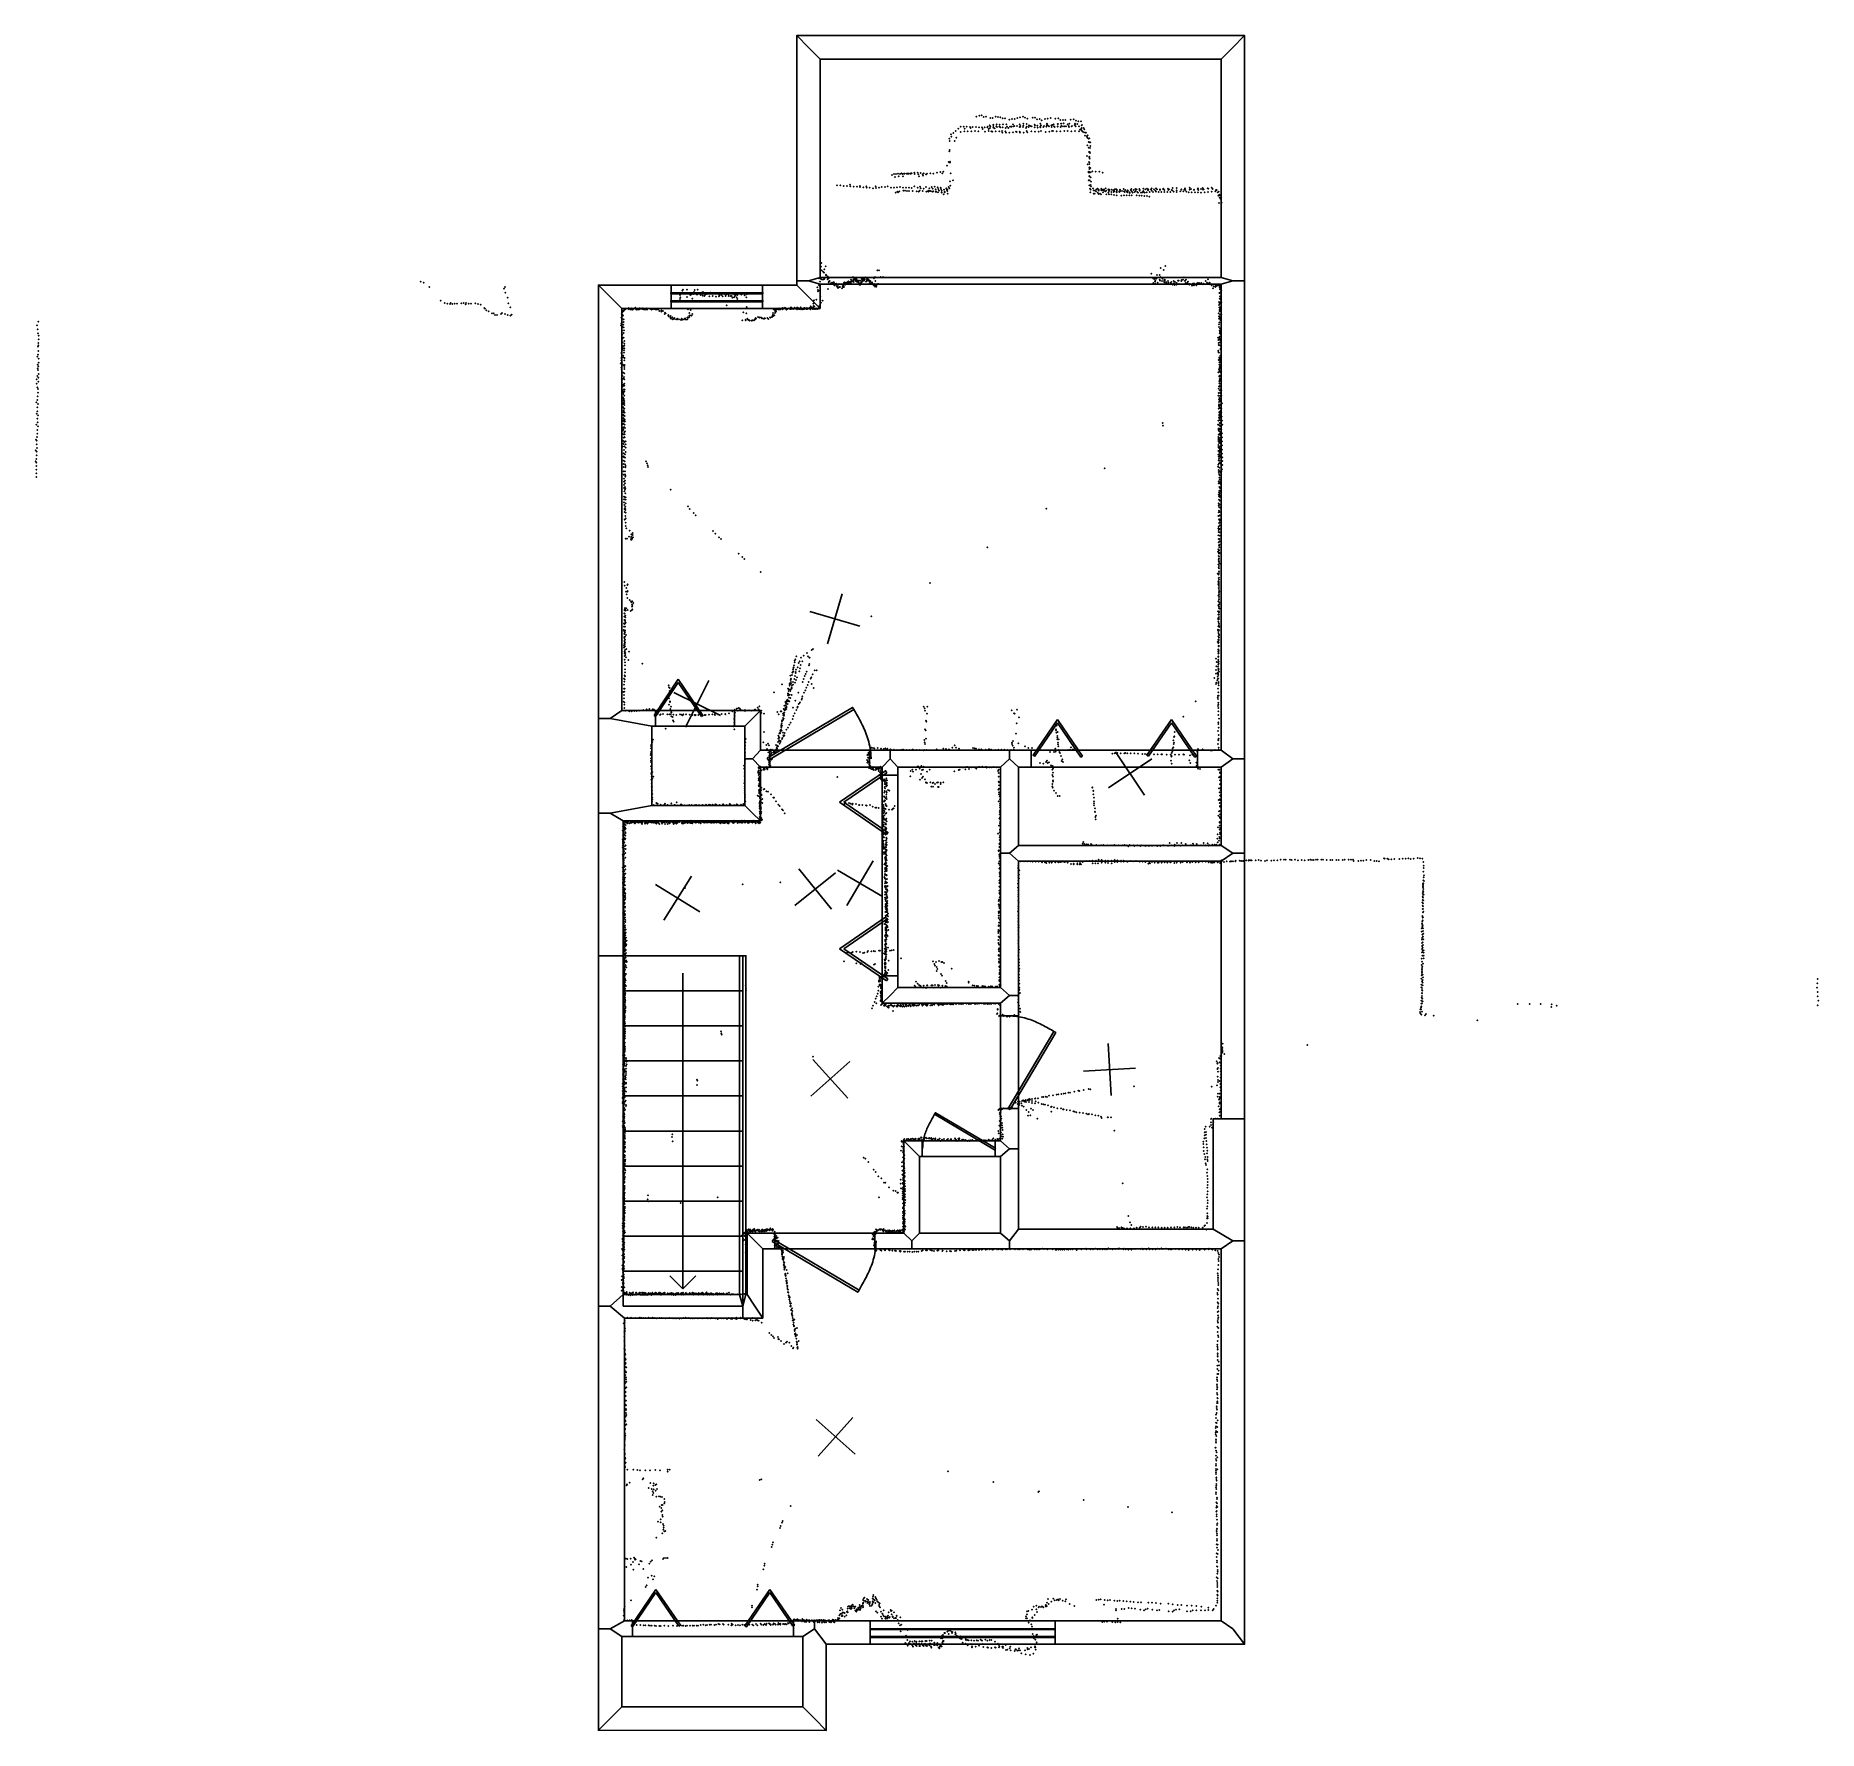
# Model space of a CAD drawing. Header units: millimetres. Extents: x 2239 to 15930, y -14490 to -1478.
import ezdxf

# ---------------------------------------------------------------- set-up
doc = ezdxf.new("R2010")
doc.units = ezdxf.units.MM
for name, color, linetype in [('DOORS', 7, 'Continuous'), ('P', 9, 'Continuous'), ('PANOS', 10, 'Continuous'), ('ROOMS', 1, 'Continuous'), ('STRUCTS', 4, 'Continuous'), ('WALLS', 3, 'Continuous'), ('WINDOWS', 6, 'Continuous')]:
    doc.layers.add(name, color=color, linetype=linetype)

# ---------------------------------------------------------------- blocks, each defined once
blk = doc.blocks.new('7-Bifold_42')
for points in [[(-898.992, 30.3406), (-625.387, 430.985)], [(-625.37, 395.547), (-882.476, 19.0615), (-898.992, 30.3406)], [(-625.387, 430.985), (-356.55, 38.1576), (-373.055, 26.8622)], [(-373.055, 26.8622), (-625.37, 395.547)], [(350.975, 30.1593), (624.58, 430.804)], [(624.597, 395.366), (367.491, 18.8802), (350.975, 30.1593)], [(624.58, 430.804), (893.417, 37.9763), (876.912, 26.6809)], [(876.912, 26.6809), (624.597, 395.366)]]:
    blk.add_lwpolyline(points)
blk = doc.blocks.new('1-Standard_3C')
for points in [[(-403.982, 5.64828), (253.382, 394.931), (263.573, 377.722), (-393.791, -11.5606), (-403.982, 5.64828)], [(263.573, 377.722), (275.367, 357.142), (283.15, 343.495), (290.844, 329.879), (298.429, 316.269), (305.882, 302.642), (313.184, 288.973), (320.313, 275.239), (327.249, 261.416), (333.971, 247.479), (340.456, 233.405), (346.686, 219.17), (352.638, 204.75), (358.291, 190.121), (363.626, 175.258), (368.62, 160.139), (373.253, 144.738), (377.503, 129.032), (381.351, 112.998), (384.774, 96.6102), (387.752, 79.8457), (390.265, 62.6802), (392.29, 45.0899), (393.807, 27.0508), (395.085, -0.90191)]]:
    blk.add_lwpolyline(points)
blk = doc.blocks.new('6-Fold_3F')
for points in [[(-448.711, 30.7003), (-185.69, 430.228)], [(-185.403, 394.293), (-432.006, 19.7029), (-448.711, 30.7003)], [(-185.69, 430.228), (86.3057, 31.1105), (69.7786, 19.8475)], [(69.7786, 19.8475), (-185.403, 394.293)]]:
    blk.add_lwpolyline(points)
blk = doc.blocks.new('1-Standard_45')
for points in [[(-590, 42.9766), (589.999, 42.9766), (589.999, 32.9766), (-590, 32.9766), (-590, 42.9766)], [(-590.014, -44.0958), (589.985, -44.0958), (589.985, -54.0958), (-590.014, -54.0958), (-590.014, -44.0958)]]:
    blk.add_lwpolyline(points)

msp = doc.modelspace()

# ---------------------------------------------------------------- linework, layer by layer
at = {"layer": 'DOORS'}
for points in [[(6999.5, -6660.8), (7605.7, -6660.7), (7605.8, -6780.7), (6999.5, -6780.8), (6999.5, -6660.8)], [(8643, -7095.3), (7876.6, -7095.3), (7876.6, -6965.3), (8643, -6965.3), (8643, -7095.3)], [(11163.1, -7095.3), (9884.9, -7095.3), (9884.9, -6965.3), (11163.1, -6965.3), (11163.1, -7095.3)], [(8740.8, -8697), (8740.7, -7156.7), (8860.7, -7156.7), (8860.8, -8697), (8740.8, -8697)], [(9648.3, -9716.3), (9648.3, -9004.7), (9788.3, -9004.7), (9788.3, -9716.3), (9648.3, -9716.3)], [(9046.9, -9964.5), (9606.9, -9964.5), (9606.9, -10084.5), (9046.9, -10084.5), (9046.9, -9964.5)], [(8682.6, -10792.2), (7914.9, -10792.2), (7914.9, -10672.2), (8682.6, -10672.2), (8682.6, -10792.2)], [(6822.2, -13650.1), (8059, -13650.1), (8059, -13770.1), (6822.2, -13770.1), (6822.2, -13650.1)]]:
    msp.add_lwpolyline(points, dxfattribs=at)
at = {"layer": 'P'}
for p in [(9343, -2177), (9366, -2177), (9389, -2177), (9414, -2180), (9419, -2188), (9436, -2178), (9460, -2179), (9464, -2101), (9483, -2181), (9486, -2092), (9505, -2089), (9506, -2183), (9519, -2103), (9528, -2183), (9537, -2101), (9548, -2182), (9550, -2177), (9567, -2166), (9568, -2188), (9571, -2111), (9572, -2175), (9590, -2111), (9593, -2161), (9594, -2171), (9595, -2184), (9603, -2189), (9613, -2100), (9618, -2174), (9620, -2159), (9621, -2180), (9630, -2102), (9641, -2177), (9642, -2162), (9646, -2179), (9647, -2106), (9647, -2183), (9665, -2112), (9665, -2182), (9669, -2160), (9683, -2112), (9689, -2188), (9694, -2160), (9698, -2176), (9710, -2186), (9717, -2123), (9723, -2177), (9731, -2176), (9736, -2177), (9738, -2118), (9744, -2159), (9750, -2173), (9754, -2172), (9757, -2117), (9776, -2172), (9779, -2109), (9796, -2158), (9797, -2179), (9799, -2106), (9799, -2178), (9802, -2172), (9821, -2099), (9821, -2179), (9822, -2180), (9824, -2153), (9825, -2170), (9838, -2107), (9845, -2186), (9849, -2156), (9849, -2177), (9854, -2114), (9866, -2178), (9869, -2166), (9879, -2171), (9888, -2173), (9895, -2107), (9911, -2161), (9912, -2182), (9914, -2166), (9915, -2108), (9930, -2121), (9933, -2168), (9934, -2184), (9950, -2117), (9955, -2154), (9955, -2174), (9956, -2181), (9959, -2167), (9966, -2128), (9978, -2180), (9984, -2171), (9990, -2117), (10000, -2176), (10003, -2164), (10007, -2153), (10011, -2114), (10012, -2166), (10021, -2174), (10033, -2111), (10039, -2166), (10043, -2180), (10047, -2164), (10058, -2159), (10061, -2174), (10066, -2180), (10071, -2115), (10087, -2155), (10087, -2176), (10088, -2175), (10090, -2156), (10093, -2112), (10108, -2125), (10110, -2179), (10113, -2154), (10116, -2153), (10116, -2172), (10128, -2125), (10130, -2174), (10134, -2152), (10143, -2173), (10147, -2125), (10152, -2173), (10166, -2159), (10172, -2172), (10175, -2179), (10178, -2153), (10189, -2124), (10196, -2175), (10198, -2172), (10212, -2121), (10218, -2163), (10222, -2153), (10224, -2156), (10226, -2175), (10228, -2130), (10240, -2157), (10246, -2135), (10252, -2174), (10266, -2136), (10272, -2167), (10273, -2186), (10274, -2164), (10287, -2186), (9256, -2270), (9258, -2288), (9269, -2236), (9271, -2253), (9286, -2225), (9298, -2287), (9305, -2210), (9309, -2262), (9324, -2192), (9344, -2217), (9372, -2212), (9374, -2192), (9398, -2212), (9425, -2212), (9452, -2211), (9478, -2213), (9512, -2195), (9531, -2215), (9558, -2194), (9559, -2211), (9579, -2213), (9585, -2214), (9613, -2212), (9640, -2212), (9661, -2209), (9664, -2222), (9687, -2213), (9691, -2222), (9718, -2223), (9746, -2220), (9767, -2214), (9774, -2217), (9795, -2215), (9800, -2223), (9828, -2224), (9850, -2211), (9856, -2219), (9886, -2212), (9913, -2214), (9941, -2215), (9961, -2209), (9995, -2217), (10024, -2216), (10045, -2211), (10053, -2209), (10081, -2212), (10109, -2213), (10138, -2210), (10166, -2210), (10194, -2212), (10222, -2211), (10251, -2212), (10259, -2199), (10264, -2197), (10273, -2204), (10274, -2211), (10280, -2214), (10290, -2221), (10294, -2197), (10297, -2246), (10304, -2224), (10305, -2223), (10313, -2248), (10313, -2255), (10316, -2321), (10318, -2244), (10319, -2263), (10326, -2295), (10327, -2270), (10332, -2265), (10333, -2297), (10338, -2296), (10338, -2326), (9251, -2447), (9257, -2366), (9258, -2357), (9260, -2453), (9261, -2446), (10314, -2402), (10326, -2339), (10328, -2449), (10329, -2370), (10330, -2406), (10331, -2416), (10332, -2450), (10332, -2463), (10333, -2423), (10335, -2370), (10336, -2341), (10337, -2380), (8815, -2549), (8832, -2541), (8838, -2564), (8846, -2539), (8863, -2538), (8868, -2559), (8876, -2540), (8888, -2536), (8898, -2539), (8900, -2558), (8907, -2538), (8912, -2537), (8929, -2538), (8938, -2535), (8938, -2540), (8955, -2537), (8959, -2537), (8961, -2534), (8968, -2534), (8987, -2531), (8990, -2539), (9012, -2531), (9019, -2542), (9022, -2557), (9036, -2532), (9050, -2543), (9053, -2554), (9060, -2535), (9077, -2543), (9080, -2543), (9085, -2537), (9110, -2535), (9134, -2537), (9161, -2531), (9186, -2526), (9202, -2535), (9211, -2521), (9238, -2477), (9261, -2597), (9265, -2536), (9285, -2588), (10318, -2465), (10324, -2525), (10326, -2589), (10329, -2523), (10329, -2529), (10330, -2559), (10331, -2489), (10331, -2555), (10332, -2502), (10333, -2590), (10338, -2494), (10341, -2528), (10341, -2565), (10343, -2599), (10353, -2520), (10380, -2521), (10408, -2521), (10433, -2529), (8394, -2626), (8419, -2628), (8445, -2632), (8470, -2633), (8493, -2623), (8495, -2635), (8521, -2637), (8546, -2638), (8570, -2633), (8570, -2639), (8595, -2642), (8618, -2635), (8621, -2645), (8644, -2646), (8670, -2650), (8689, -2636), (8692, -2647), (8715, -2644), (8736, -2641), (8761, -2641), (8783, -2636), (8808, -2644), (8831, -2646), (8845, -2684), (8853, -2643), (8856, -2675), (8861, -2680), (8871, -2672), (8876, -2641), (8900, -2644), (8902, -2669), (8916, -2669), (8923, -2646), (8930, -2670), (8945, -2645), (8946, -2670), (8968, -2647), (8975, -2671), (8987, -2635), (9005, -2673), (9012, -2646), (9020, -2676), (9027, -2669), (9032, -2638), (9037, -2649), (9050, -2670), (9060, -2652), (9077, -2640), (9079, -2675), (9092, -2671), (9095, -2676), (9098, -2668), (9102, -2670), (9103, -2650), (9112, -2671), (9121, -2639), (9125, -2675), (9127, -2653), (9132, -2673), (9143, -2638), (9150, -2657), (9153, -2674), (9154, -2678), (9166, -2642), (9169, -2680), (9171, -2656), (9177, -2668), (9189, -2644), (9193, -2656), (9197, -2669), (9197, -2680), (9198, -2684), (9212, -2696), (9216, -2661), (9220, -2681), (9221, -2675), (9232, -2653), (9234, -2649), (9239, -2662), (9240, -2670), (9241, -2660), (9243, -2691), (9252, -2639), (9257, -2650), (9264, -2630), (10332, -2628), (10336, -2653), (10340, -2680), (10341, -2624), (10342, -2660), (10344, -2635), (10359, -2651), (10364, -2665), (10364, -2690), (10373, -2690), (10375, -2667), (10383, -2672), (10384, -2658), (10396, -2653), (10396, -2683), (10403, -2661), (10403, -2669), (10403, -2694), (10404, -2663), (10413, -2690), (10422, -2697), (10423, -2653), (10423, -2666), (10424, -2658), (10433, -2664), (10437, -2682), (10443, -2667), (10445, -2658), (10454, -2672), (10456, -2649), (10461, -2695), (10462, -2669), (10476, -2659), (10476, -2684), (10481, -2696), (10482, -2670), (10484, -2660), (10485, -2668), (10500, -2678), (10500, -2697), (10504, -2660), (10516, -2666), (10519, -2679), (10520, -2701), (10522, -2673), (10526, -2658), (10536, -2656), (10540, -2681), (10540, -2705), (10541, -2671), (10542, -2673), (10544, -2663), (10561, -2672), (10561, -2679), (10567, -2660), (10570, -2671), (10578, -2706), (10581, -2671), (10594, -2656), (10597, -2672), (10598, -2703), (10603, -2678), (10607, -2662), (10617, -2705), (10619, -2675), (10622, -2681), (10626, -2666), (10627, -2671), (10638, -2705), (10640, -2680), (10641, -2685), (10648, -2664), (10653, -2656), (10656, -2672), (10657, -2704), (10663, -2684), (10672, -2662), (10679, -2679), (10684, -2655), (10687, -2670), (10695, -2659), (10695, -2704), (10699, -2678), (10705, -2684), (10714, -2655), (10715, -2707), (10718, -2657), (10718, -2669), (10728, -2683), (10733, -2706), (10738, -2682), (10746, -2653), (10746, -2671), (10750, -2680), (10753, -2708), (10757, -2683), (10761, -2658), (10772, -2681), (10773, -2709), (10775, -2653), (10781, -2666), (10784, -2658), (10792, -2714), (10795, -2679), (10806, -2657), (10809, -2668), (10810, -2650), (10819, -2679), (10828, -2658), (10839, -2669), (10842, -2649), (10842, -2677), (10851, -2658), (10863, -2678), (10874, -2657), (10875, -2664), (10885, -2679), (10898, -2656), (10900, -2653), (10907, -2664), (10908, -2679), (10931, -2679), (10935, -2652), (10939, -2664), (10942, -2659), (10954, -2678), (10963, -2662), (10969, -2665), (10971, -2648), (10978, -2677), (11001, -2678), (11002, -2648), (11002, -2665), (11030, -2673), (11037, -2659), (11037, -2660), (11053, -2673), (11061, -2660), (11066, -2650), (11068, -2663), (11075, -2675), (11093, -2681), (11103, -2646), (11103, -2661), (11113, -2656), (11118, -2681), (11134, -2660), (11135, -2662), (11143, -2680), (11163, -2655), (11167, -2649), (11167, -2681), (11168, -2662), (11188, -2655), (11190, -2683), (11201, -2648), (11205, -2660), (11210, -2658), (11216, -2682), (11240, -2651), (11243, -2679), (11244, -2653), (11271, -2646), (11271, -2677), (11278, -2655), (11300, -2673), (11305, -2662), (11309, -2662), (11318, -2681), (11321, -2707), (11324, -2677), (11329, -2698), (11332, -2723), (11334, -2703), (11340, -2732), (11328, -2763), (11347, -2759), (8270, -3252), (8272, -3223), (8275, -3280), (8296, -3272), (8306, -3249), (8703, -3281), (8716, -3281), (10879, -3263), (10901, -3278), (10915, -3247), (5195, -3368), (5219, -3374), (5262, -3409), (5835, -3420), (5844, -3409), (8241, -3411), (8254, -3341), (8254, -3393), (8257, -3394), (8258, -3398), (8262, -3367), (8266, -3341), (8269, -3344), (8274, -3348), (8285, -3291), (8287, -3352), (8293, -3299), (8293, -3338), (8295, -3346), (8309, -3314), (8309, -3317), (8316, -3333), (8321, -3327), (8321, -3328), (8321, -3350), (8324, -3340), (8324, -3422), (8329, -3373), (8332, -3365), (8332, -3366), (8333, -3338), (8333, -3367), (8336, -3363), (8345, -3379), (8349, -3379), (8355, -3374), (8356, -3382), (8361, -3383), (8365, -3373), (8367, -3388), (8368, -3377), (8369, -3385), (8371, -3372), (8374, -3395), (8376, -3395), (8380, -3385), (8382, -3385), (8388, -3382), (8391, -3400), (8393, -3401), (8396, -3407), (8400, -3410), (8401, -3415), (8403, -3389), (8403, -3412), (8406, -3410), (8408, -3386), (8414, -3407), (8417, -3407), (8432, -3419), (8436, -3404), (8438, -3392), (8441, -3407), (8442, -3386), (8443, -3396), (8446, -3374), (8447, -3377), (8447, -3382), (8447, -3408), (8451, -3372), (8454, -3391), (8458, -3379), (8458, -3391), (8460, -3376), (8468, -3379), (8471, -3372), (8480, -3364), (8481, -3378), (8482, -3372), (8492, -3373), (8493, -3377), (8495, -3367), (8497, -3377), (8501, -3351), (8502, -3369), (8508, -3362), (8510, -3365), (8515, -3330), (8518, -3352), (8519, -3360), (8521, -3369), (8522, -3348), (8522, -3349), (8525, -3353), (8530, -3342), (8537, -3352), (8537, -3363), (8541, -3346), (8543, -3356), (8545, -3367), (8548, -3354), (8550, -3363), (8551, -3370), (8552, -3369), (8558, -3372), (8559, -3358), (8561, -3378), (8562, -3388), (8564, -3360), (8569, -3392), (8571, -3383), (8575, -3360), (8578, -3375), (8579, -3371), (8584, -3342), (8584, -3373), (8585, -3348), (8591, -3363), (8597, -3343), (8599, -3355), (8601, -3359), (8602, -3335), (8602, -3344), (8603, -3344), (8605, -3348), (8611, -3334), (8617, -3368), (8620, -3353), (8623, -3342), (8625, -3358), (8629, -3347), (8633, -3357), (8634, -3353), (8637, -3351), (8640, -3362), (8643, -3363), (8644, -3364), (8644, -3378), (8650, -3361), (8654, -3375), (8661, -3373), (8664, -3386), (8665, -3378), (8673, -3336), (8674, -3395), (8675, -3391), (8678, -3342), (8681, -3384), (8685, -3404), (8686, -3332), (8686, -3394), (8687, -3361), (8692, -3402), (8694, -3387), (8696, -3404), (8698, -3393), (8706, -3386), (8710, -3385), (8728, -3331), (8746, -3332), (10808, -3305), (10822, -3345), (10823, -3378), (10832, -3347), (10836, -3366), (10839, -3360), (10839, -3383), (10846, -3345), (10851, -3316), (10855, -3374), (10871, -3351), (10872, -3316), (10873, -3360), (10877, -3330), (10890, -3362), (10892, -3344), (10904, -3362), (10906, -3372), (10907, -3351), (10913, -3355), (10919, -3369), (10921, -3370), (10922, -3377), (10936, -3361), (10937, -3374), (10938, -3384), (10955, -3375), (10955, -3386), (10957, -3377), (10960, -3369), (10971, -3389), (10978, -3379), (10979, -3363), (10986, -3393), (10987, -3386), (10990, -3370), (11001, -3376), (11003, -3390), (11012, -3359), (11018, -3359), (11021, -3385), (11039, -3363), (11040, -3355), (11051, -3351), (11059, -3334), (11065, -3362), (11067, -3358), (11071, -3377), (11074, -3352), (11082, -3376), (11086, -3379), (11089, -3368), (11100, -3389), (11103, -3386), (11104, -3385), (11120, -3398), (11124, -3382), (11131, -3392), (11134, -3380), (11136, -3396), (11153, -3395), (11155, -3386), (11159, -3380), (11160, -3384), (11162, -3376), (11173, -3377), (11179, -3380), (11187, -3381), (11188, -3385), (11191, -3377), (11203, -3388), (11203, -3388), (11209, -3383), (11224, -3363), (11235, -3375), (11235, -3381), (11243, -3348), (11248, -3379), (11256, -3375), (11258, -3381), (11270, -3395), (11274, -3387), (11281, -3418), (11285, -3403), (11299, -3391), (11300, -3409), (11301, -3394), (11306, -3400), (11316, -3396), (11321, -3389), (11329, -3400), (11332, -3412), (11337, -3392), (11337, -3415), (11338, -3421), (11340, -3402), (5350, -3514), (5380, -3531), (5401, -3537), (5421, -3538), (5427, -3531), (5440, -3538), (5458, -3537), (5474, -3536), (5508, -3532), (5526, -3530), (5542, -3540), (5544, -3531), (5564, -3535), (5582, -3535), (5616, -3532), (5636, -3538), (5656, -3543), (5847, -3451), (5864, -3490), (5870, -3532), (7187, -3469), (7188, -3501), (7191, -3486), (7192, -3454), (7205, -3436), (7210, -3429), (7241, -3429), (7241, -3484), (7267, -3469), (7272, -3520), (7278, -3464), (7282, -3498), (7291, -3462), (7295, -3446), (7299, -3431), (7319, -3467), (7324, -3428), (7327, -3460), (7345, -3469), (7351, -3452), (7361, -3474), (7365, -3446), (7368, -3456), (7374, -3476), (7379, -3459), (7383, -3467), (7394, -3461), (7414, -3480), (7421, -3451), (7438, -3477), (7449, -3453), (7465, -3481), (7476, -3458), (7488, -3479), (7490, -3471), (7504, -3462), (7505, -3469), (7514, -3479), (7532, -3463), (7538, -3478), (7545, -3464), (7546, -3549), (7560, -3463), (7562, -3477), (7573, -3477), (7575, -3460), (7585, -3476), (7589, -3490), (7601, -3487), (7602, -3463), (7610, -3478), (7616, -3468), (7624, -3488), (7629, -3470), (7629, -3501), (7658, -3467), (7684, -3471), (7698, -3487), (7699, -3464), (8190, -3555), (8212, -3536), (8214, -3554), (8216, -3511), (8219, -3556), (8234, -3504), (8247, -3442), (8248, -3431), (8253, -3556), (8260, -3436), (8263, -3546), (8264, -3547), (8265, -3512), (8266, -3481), (8270, -3529), (8282, -3512), (11327, -3524), (11327, -3547), (11329, -3454), (11331, -3498), (11332, -3454), (11333, -3537), (11334, -3525), (11336, -3427), (11336, -3479), (11339, -3485), (11339, -3506), (11341, -3447), (11346, -3435), (11346, -3526), (2260, -3673), (5684, -3570), (5690, -3573), (5700, -3588), (5718, -3595), (5743, -3610), (5756, -3611), (5766, -3622), (5767, -3623), (5783, -3622), (5813, -3616), (5821, -3607), (5844, -3614), (5865, -3623), (5884, -3565), (5884, -3629), (5895, -3619), (6736, -3644), (6737, -3687), (6739, -3640), (6740, -3615), (6742, -3650), (6742, -3679), (6745, -3602), (6746, -3624), (6749, -3593), (6751, -3629), (6753, -3696), (6754, -3655), (6754, -3676), (6755, -3592), (6757, -3588), (6758, -3576), (6767, -3578), (6768, -3580), (6787, -3573), (6793, -3570), (6796, -3579), (6804, -3575), (6810, -3582), (6816, -3573), (6817, -3572), (6824, -3581), (6831, -3574), (6833, -3575), (6844, -3567), (6852, -3582), (6861, -3573), (6865, -3581), (6866, -3576), (6875, -3571), (6878, -3579), (6880, -3571), (6890, -3573), (6896, -3572), (6899, -3578), (6904, -3572), (6906, -3580), (6920, -3582), (6928, -3571), (6932, -3573), (6933, -3581), (6960, -3576), (6963, -3577), (6969, -3581), (6974, -3578), (6979, -3578), (6988, -3578), (6991, -3577), (7003, -3573), (7003, -3582), (7015, -3579), (7020, -3579), (7028, -3591), (7043, -3586), (7044, -3598), (7047, -3593), (7056, -3592), (7069, -3615), (7072, -3606), (7078, -3610), (7097, -3622), (7098, -3628), (7100, -3632), (7114, -3640), (7116, -3631), (7116, -3648), (7119, -3650), (7128, -3641), (7132, -3657), (7140, -3651), (7141, -3654), (7143, -3647), (7157, -3655), (7167, -3654), (7168, -3651), (7168, -3656), (7180, -3655), (7181, -3656), (7194, -3658), (7196, -3661), (7200, -3651), (7208, -3659), (7219, -3655), (7227, -3649), (7233, -3659), (7244, -3657), (7245, -3644), (7246, -3642), (7250, -3580), (7253, -3644), (7256, -3639), (7258, -3628), (7259, -3608), (7259, -3639), (7264, -3625), (7270, -3584), (7276, -3627), (7283, -3616), (7665, -3663), (7673, -3603), (7691, -3658), (7692, -3663), (7697, -3610), (7699, -3562), (7705, -3651), (7711, -3658), (7717, -3662), (7721, -3666), (7736, -3666), (7744, -3664), (7746, -3664), (7756, -3663), (7763, -3654), (7765, -3657), (7768, -3647), (7772, -3651), (7787, -3638), (7796, -3643), (7801, -3640), (7813, -3644), (7818, -3648), (7821, -3648), (7829, -3650), (7835, -3649), (7838, -3651), (7840, -3648), (7859, -3646), (7862, -3649), (7866, -3653), (7880, -3642), (7882, -3644), (7895, -3638), (7896, -3630), (7900, -3629), (7900, -3631), (7902, -3629), (7903, -3607), (7903, -3620), (7905, -3630), (7906, -3579), (7911, -3625), (7915, -3585), (7917, -3608), (7920, -3596), (7922, -3594), (7924, -3583), (7925, -3597), (7928, -3575), (7931, -3582), (7933, -3576), (7939, -3576), (7947, -3574), (7948, -3582), (7949, -3571), (7957, -3579), (7958, -3573), (7966, -3574), (7973, -3570), (7974, -3570), (7974, -3577), (7976, -3579), (7982, -3571), (7986, -3572), (7992, -3569), (7995, -3566), (7998, -3574), (7998, -3575), (7999, -3573), (8000, -3573), (8003, -3581), (8009, -3574), (8009, -3576), (8013, -3577), (8025, -3572), (8032, -3576), (8037, -3576), (8041, -3563), (8041, -3574), (8047, -3575), (8047, -3576), (8049, -3574), (8051, -3572), (8057, -3574), (8060, -3576), (8062, -3573), (8068, -3570), (8069, -3566), (8077, -3573), (8077, -3575), (8084, -3576), (8086, -3580), (8087, -3566), (8089, -3576), (8092, -3567), (8096, -3578), (8098, -3572), (8102, -3575), (8103, -3577), (8106, -3576), (8115, -3565), (8116, -3574), (8116, -3579), (8123, -3577), (8129, -3575), (8129, -3579), (8137, -3572), (8138, -3576), (8141, -3568), (8144, -3569), (8145, -3577), (8154, -3572), (8155, -3573), (8158, -3576), (8160, -3573), (8161, -3576), (8164, -3568), (8168, -3577), (8169, -3575), (8175, -3572), (8180, -3570), (8187, -3568), (8188, -3579), (8190, -3578), (8194, -3573), (8197, -3565), (8206, -3572), (8207, -3578), (8209, -3565), (8211, -3572), (8217, -3578), (8225, -3578), (8231, -3572), (8233, -3574), (8233, -3576), (8236, -3573), (8243, -3577), (8254, -3564), (8254, -3573), (11325, -3611), (11326, -3695), (11327, -3632), (11327, -3652), (11329, -3679), (11330, -3565), (11331, -3586), (11332, -3637), (11332, -3649), (11333, -3580), (11333, -3595), (11334, -3621), (11336, -3563), (11338, -3579), (11338, -3660), (11344, -3621), (2250, -3701), (2254, -3733), (2257, -3763), (2263, -3781), (2263, -3810), (6735, -3702), (6741, -3709), (6742, -3718), (6743, -3741), (6743, -3812), (6745, -3717), (6745, -3773), (6745, -3802), (6745, -3803), (6746, -3799), (6746, -3833), (6754, -3718), (6756, -3760), (6756, -3798), (6757, -3741), (6760, -3823), (11320, -3798), (11323, -3816), (11328, -3714), (11328, -3800), (11330, -3812), (11332, -3790), (11333, -3743), (11333, -3764), (11334, -3750), (11334, -3832), (11335, -3729), (11336, -3754), (11337, -3767), (11337, -3816), (11337, -3832), (11339, -3804), (11340, -3726), (11342, -3776), (2252, -3943), (2257, -3867), (2258, -3928), (2259, -3839), (2260, -3856), (2260, -3898), (2263, -3959), (6737, -3952), (6738, -3914), (6738, -3970), (6741, -3865), (6742, -3945), (6744, -3889), (6746, -3862), (6749, -3877), (6752, -3934), (6752, -3947), (6756, -3862), (6758, -3894), (6758, -3912), (6759, -3859), (6759, -3878), (6760, -3843), (6761, -3970), (6762, -3952), (11322, -3897), (11323, -3906), (11324, -3837), (11325, -3854), (11325, -3969), (11326, -3854), (11326, -3912), (11329, -3949), (11329, -3953), (11330, -3967), (11338, -3858), (11338, -3884), (11338, -3935), (11338, -3960), (11339, -3881), (11339, -3950), (2253, -4091), (2254, -4033), (2255, -4003), (2258, -4046), (2259, -4105), (2260, -4017), (2261, -4076), (2262, -3988), (6731, -3994), (6738, -4028), (6740, -4039), (6743, -3990), (6743, -4060), (6744, -4089), (6751, -4005), (6752, -4065), (6758, -4013), (6758, -4099), (6759, -4070), (6761, -4021), (6761, -4038), (6763, -4006), (11322, -4063), (11328, -4042), (11328, -4061), (11329, -3986), (11329, -4032), (11329, -4091), (11329, -4096), (11330, -4003), (11331, -4052), (11332, -4022), (11333, -4088), (11334, -3987), (11335, -3972), (11337, -4060), (11338, -4011), (11338, -4022), (11339, -4035), (2246, -4118), (2248, -4149), (2251, -4179), (2256, -4191), (2257, -4220), (2259, -4134), (6740, -4113), (6741, -4123), (6743, -4142), (6746, -4172), (6747, -4168), (6748, -4201), (6748, -4208), (6749, -4224), (6752, -4111), (6752, -4158), (6753, -4216), (6753, -4230), (6757, -4193), (6758, -4114), (6759, -4117), (6760, -4149), (6760, -4241), (6761, -4166), (6761, -4212), (6762, -4197), (11323, -4242), (11324, -4223), (11324, -4242), (11325, -4188), (11326, -4170), (11329, -4132), (11330, -4147), (11331, -4113), (11331, -4114), (11331, -4149), (11331, -4174), (11331, -4202), (11332, -4150), (11333, -4124), (11333, -4169), (11334, -4112), (11335, -4244), (11336, -4223), (11337, -4195), (11338, -4219), (11342, -4172), (11345, -4205), (11345, -4239), (2243, -4293), (2246, -4381), (2251, -4333), (2252, -4276), (2253, -4362), (2255, -4248), (2257, -4306), (6748, -4307), (6749, -4281), (6751, -4255), (6751, -4279), (6751, -4328), (6752, -4335), (6754, -4265), (6754, -4295), (6755, -4308), (6755, -4363), (6756, -4355), (6756, -4370), (6758, -4268), (6759, -4283), (6759, -4298), (6760, -4341), (6761, -4314), (6763, -4372), (11324, -4343), (11327, -4309), (11328, -4274), (11328, -4290), (11328, -4318), (11328, -4325), (11329, -4368), (11330, -4260), (11330, -4373), (11333, -4269), (11333, -4335), (11335, -4282), (11335, -4338), (11336, -4314), (11337, -4360), (11344, -4341), (11346, -4371), (11351, -4301), (2245, -4466), (2252, -4419), (2253, -4505), (2255, -4448), (2256, -4392), (2256, -4477), (6750, -4461), (6750, -4512), (6751, -4438), (6752, -4488), (6753, -4388), (6753, -4413), (6753, -4418), (6753, -4457), (6753, -4500), (6755, -4435), (6756, -4397), (6758, -4482), (6759, -4443), (6762, -4398), (6763, -4425), (6763, -4465), (6764, -4490), (6764, -4516), (6765, -4440), (10895, -4452), (10897, -4473), (11319, -4466), (11322, -4433), (11322, -4497), (11324, -4511), (11326, -4408), (11326, -4492), (11328, -4390), (11328, -4468), (11328, -4514), (11329, -4419), (11331, -4497), (11332, -4500), (11333, -4409), (11333, -4451), (11334, -4396), (11334, -4431), (11335, -4476), (11335, -4498), (11337, -4383), (11337, -4452), (11345, -4502), (11348, -4403), (11351, -4433), (11352, -4464), (2241, -4579), (2248, -4588), (2248, -4616), (2249, -4645), (2250, -4560), (2253, -4533), (6747, -4634), (6748, -4536), (6751, -4587), (6753, -4611), (6754, -4538), (6754, -4564), (6754, -4613), (6758, -4592), (6759, -4525), (6759, -4560), (6759, -4597), (6759, -4630), (6762, -4538), (6762, -4563), (6769, -4616), (6770, -4594), (6770, -4641), (11321, -4575), (11321, -4591), (11322, -4621), (11322, -4636), (11323, -4559), (11324, -4542), (11326, -4567), (11327, -4605), (11329, -4643), (11330, -4649), (11332, -4598), (11333, -4534), (11333, -4581), (11334, -4588), (11335, -4544), (11335, -4632), (11335, -4654), (11337, -4520), (11337, -4565), (11338, -4585), (11338, -4609), (11349, -4531), (11350, -4562), (11351, -4592), (11351, -4624), (2239, -4747), (2240, -4663), (2244, -4756), (2245, -4728), (2245, -4783), (2246, -4700), (2247, -4672), (6754, -4708), (6754, -4766), (6754, -4791), (6755, -4685), (6755, -4712), (6755, -4741), (6757, -4659), (6763, -4747), (6765, -4693), (6765, -4769), (6766, -4717), (6769, -4674), (6769, -4783), (6927, -4747), (6933, -4763), (6939, -4778), (6941, -4790), (11320, -4787), (11323, -4666), (11323, -4696), (11323, -4771), (11324, -4740), (11325, -4710), (11327, -4742), (11328, -4725), (11328, -4762), (11329, -4682), (11330, -4665), (11330, -4742), (11332, -4699), (11334, -4676), (11334, -4704), (11335, -4676), (11336, -4714), (11336, -4756), (11337, -4761), (11342, -4706), (11343, -4673), (11343, -4765), (11349, -4687), (11350, -4656), (11352, -4715), (11353, -4745), (11353, -4775), (2244, -4839), (2245, -4811), (2245, -4867), (6755, -4822), (6756, -4850), (6757, -4903), (6758, -4880), (6758, -4928), (6764, -4894), (6765, -4823), (6766, -4845), (6766, -4915), (6767, -4793), (6767, -4856), (6767, -4865), (10448, -4800), (11324, -4814), (11324, -4916), (11325, -4828), (11325, -4900), (11326, -4843), (11327, -4914), (11329, -4871), (11330, -4794), (11331, -4823), (11333, -4854), (11333, -4888), (11334, -4918), (11336, -4887), (11336, -4907), (11337, -4831), (11342, -4855), (11342, -4884), (11345, -4824), (11350, -4808), (6757, -5038), (6758, -4952), (6758, -5018), (6758, -5061), (6759, -4977), (6761, -5039), (6763, -5020), (6765, -4943), (6766, -4964), (6767, -4954), (6768, -4993), (6769, -5041), (6770, -5022), (7116, -4963), (11325, -5002), (11326, -5014), (11327, -5000), (11327, -5041), (11328, -4985), (11329, -4943), (11329, -4971), (11331, -4990), (11332, -5021), (11332, -5049), (11334, -4951), (11336, -5010), (11337, -4973), (6760, -5083), (6762, -5108), (6762, -5135), (6763, -5115), (6763, -5195), (6767, -5094), (6767, -5120), (6768, -5112), (6768, -5165), (6768, -5190), (6769, -5068), (6770, -5140), (6770, -5183), (7250, -5093), (7263, -5112), (7292, -5142), (7309, -5162), (10000, -5110), (11323, -5166), (11324, -5084), (11324, -5139), (11325, -5070), (11326, -5097), (11326, -5125), (11326, -5193), (11331, -5162), (11331, -5164), (11332, -5079), (11332, -5136), (11332, -5191), (11332, -5201), (11334, -5102), (6770, -5217), (6771, -5242), (6775, -5261), (6780, -5339), (6796, -5326), (6801, -5280), (6810, -5334), (6813, -5307), (6814, -5325), (6824, -5313), (6825, -5298), (6827, -5330), (7441, -5282), (7459, -5301), (7487, -5329), (11322, -5315), (11323, -5261), (11324, -5248), (11324, -5288), (11325, -5274), (11326, -5220), (11331, -5217), (11331, -5266), (11331, -5291), (11331, -5316), (11333, -5238), (6770, -5340), (6811, -5349), (6816, -5347), (6818, -5341), (7502, -5344), (7637, -5456), (9549, -5406), (11319, -5440), (11323, -5421), (11324, -5342), (11324, -5368), (11324, -5447), (11324, -5473), (11327, -5394), (11327, -5426), (11327, -5455), (11327, -5475), (11328, -5345), (11328, -5433), (11329, -5344), (11329, -5387), (11329, -5407), (11330, -5363), (11331, -5360), (11332, -5450), (7665, -5482), (7682, -5497), (7808, -5595), (11318, -5610), (11323, -5538), (11324, -5564), (11325, -5499), (11325, -5512), (11326, -5519), (11327, -5590), (11328, -5492), (11328, -5513), (11328, -5551), (11328, -5569), (11328, -5603), (11333, -5531), (6761, -5672), (6763, -5702), (6773, -5748), (6776, -5718), (6782, -5697), (6783, -5747), (6785, -5690), (6786, -5741), (9107, -5681), (11322, -5681), (11323, -5668), (11323, -5694), (11324, -5616), (11324, -5642), (11325, -5719), (11327, -5639), (11327, -5655), (11327, -5672), (11327, -5688), (11327, -5718), (11327, -5735), (11328, -5703), (11330, -5745), (6762, -5884), (6764, -5873), (6764, -5882), (6775, -5874), (6778, -5768), (6783, -5796), (6801, -5812), (6811, -5822), (6814, -5828), (6819, -5862), (6820, -5848), (6821, -5821), (6821, -5858), (6822, -5846), (6822, -5884), (6830, -5835), (11321, -5777), (11322, -5821), (11323, -5854), (11324, -5847), (11326, -5751), (11326, -5782), (11326, -5796), (11326, -5809), (11326, -5862), (11326, -5873), (11326, -5874), (11327, -5757), (11327, -5848), (11328, -5770), (11329, -5843), (11330, -5829), (11331, -5877), (6757, -5990), (6758, -6015), (6760, -5913), (6760, -5940), (6760, -5964), (6760, -5995), (6761, -5991), (6762, -5890), (6762, -5916), (6762, -5938), (6764, -5994), (6765, -5966), (6766, -5972), (6766, -6015), (6767, -5931), (6767, -5945), (6769, -5986), (6770, -5894), (6785, -5888), (6809, -5895), (6819, -5888), (8657, -5936), (11320, -5898), (11320, -5956), (11321, -5949), (11322, -5924), (11322, -5975), (11322, -6013), (11324, -5956), (11324, -5988), (11326, -5941), (11326, -5958), (11327, -5897), (11327, -5923), (11327, -5990), (11327, -6002), (11328, -5909), (11328, -6013), (11329, -6018), (6756, -6042), (6759, -6053), (6760, -6072), (6760, -6104), (6761, -6096), (6761, -6126), (6761, -6150), (6762, -6144), (6763, -6043), (6763, -6065), (6763, -6152), (6764, -6058), (6764, -6094), (6764, -6116), (6765, -6044), (6765, -6137), (6772, -6079), (11318, -6134), (11319, -6046), (11320, -6039), (11321, -6141), (11323, -6065), (11323, -6090), (11323, -6116), (11324, -6048), (11324, -6137), (11325, -6115), (11325, -6123), (11326, -6085), (11327, -6075), (11328, -6042), (11328, -6101), (6758, -6163), (6758, -6178), (6762, -6206), (6762, -6211), (6762, -6220), (6763, -6240), (6763, -6269), (6765, -6166), (6765, -6195), (6765, -6291), (6767, -6217), (6767, -6234), (6773, -6252), (6776, -6188), (6790, -6272), (6795, -6209), (8068, -6277), (8068, -6290), (8074, -6267), (8080, -6244), (8100, -6295), (8107, -6281), (8116, -6254), (8128, -6281), (8137, -6239), (8163, -6219), (8170, -6245), (8182, -6255), (8184, -6254), (8199, -6196), (8208, -6187), (11305, -6261), (11310, -6287), (11321, -6206), (11321, -6209), (11321, -6249), (11322, -6193), (11322, -6279), (11322, -6292), (11323, -6190), (11323, -6223), (11323, -6245), (11323, -6270), (11324, -6162), (11324, -6167), (11324, -6200), (11324, -6281), (11325, -6218), (11325, -6297), (11326, -6165), (6758, -6415), (6762, -6421), (6763, -6390), (6764, -6314), (6764, -6343), (6764, -6367), (6764, -6397), (6897, -6301), (8036, -6391), (8038, -6426), (8040, -6414), (8041, -6417), (8048, -6388), (8050, -6369), (8053, -6364), (8056, -6345), (8057, -6334), (8059, -6361), (8060, -6329), (8063, -6312), (8065, -6419), (8070, -6395), (8076, -6365), (8076, -6372), (8078, -6346), (8078, -6425), (8086, -6404), (8092, -6327), (8103, -6358), (8110, -6336), (8114, -6310), (8138, -6417), (8146, -6396), (8152, -6380), (8160, -6362), (8178, -6314), (8182, -6302), (8192, -6416), (8196, -6405), (8206, -6382), (8223, -6352), (8238, -6352), (11292, -6410), (11303, -6348), (11303, -6377), (11307, -6321), (11315, -6427), (11316, -6369), (11318, -6399), (11318, -6418), (11319, -6379), (11320, -6322), (11320, -6373), (11321, -6338), (11321, -6387), (11322, -6308), (11322, -6414), (11323, -6348), (11325, -6342), (11327, -6362), (6753, -6518), (6757, -6566), (6758, -6462), (6758, -6492), (6758, -6541), (6759, -6437), (6761, -6516), (6763, -6492), (7101, -6466), (7102, -6481), (7104, -6566), (7106, -6542), (7107, -6510), (7107, -6537), (7108, -6487), (7909, -6520), (7971, -6458), (8016, -6493), (8016, -6544), (8018, -6529), (8018, -6534), (8021, -6511), (8021, -6543), (8022, -6495), (8024, -6500), (8024, -6561), (8029, -6470), (8029, -6537), (8031, -6451), (8031, -6461), (8032, -6459), (8034, -6511), (8035, -6453), (8035, -6564), (8037, -6498), (8039, -6453), (8040, -6440), (8044, -6541), (8045, -6482), (8045, -6491), (8048, -6466), (8056, -6442), (8056, -6461), (8072, -6447), (8096, -6524), (8125, -6567), (8128, -6551), (8129, -6440), (8141, -6524), (8150, -6506), (8159, -6485), (8167, -6464), (8176, -6441), (8199, -6456), (8215, -6488), (11304, -6456), (11307, -6447), (11316, -6558), (11319, -6545), (11320, -6492), (11322, -6452), (11323, -6519), (11324, -6440), (11324, -6466), (11324, -6546), (6756, -6591), (6758, -6662), (6759, -6598), (6759, -6641), (6760, -6615), (6771, -6661), (6799, -6665), (6817, -6665), (6836, -6664), (6855, -6663), (6876, -6661), (6905, -6655), (6932, -6651), (6952, -6648), (6977, -6651), (6981, -6650), (6989, -6653), (7001, -6663), (7008, -6681), (7015, -6687), (7034, -6693), (7038, -6688), (7057, -6686), (7090, -6690), (7103, -6614), (7105, -6689), (7110, -6588), (7111, -6594), (7113, -6648), (7117, -6688), (7118, -6629), (7120, -6677), (7121, -6671), (7122, -6704), (7136, -6692), (7160, -6693), (7188, -6690), (7199, -6691), (7208, -6696), (7212, -6689), (7233, -6690), (7262, -6691), (7283, -6693), (7300, -6694), (7304, -6698), (7309, -6695), (7329, -6695), (7353, -6691), (7378, -6694), (7385, -6695), (7409, -6691), (7436, -6690), (7454, -6689), (7457, -6695), (7480, -6688), (7507, -6686), (7535, -6690), (7536, -6686), (7565, -6681), (7589, -6666), (7606, -6660), (7608, -6654), (7608, -6702), (7609, -6676), (7624, -6645), (7630, -6660), (7635, -6641), (7645, -6644), (7651, -6651), (7663, -6658), (7683, -6658), (7688, -6657), (7688, -6664), (7717, -6658), (7739, -6661), (7761, -6654), (7767, -6654), (7784, -6637), (7791, -6651), (7797, -6628), (7812, -6678), (7813, -6662), (7833, -6684), (7934, -6671), (7945, -6688), (7961, -6667), (7967, -6665), (7979, -6685), (7980, -6696), (7983, -6647), (7983, -6699), (7984, -6698), (7986, -6692), (7986, -6700), (7987, -6677), (7989, -6623), (7990, -6677), (7991, -6654), (7992, -6658), (7996, -6640), (7997, -6595), (7998, -6654), (7999, -6621), (7999, -6623), (8002, -6605), (8002, -6617), (8003, -6649), (8006, -6593), (8006, -6632), (8008, -6584), (8011, -6576), (8014, -6609), (8018, -6588), (8019, -6585), (8026, -6588), (8055, -6639), (8058, -6702), (8069, -6681), (8073, -6585), (8080, -6656), (8088, -6639), (8091, -6630), (8099, -6611), (8103, -6604), (8108, -6597), (8122, -6577), (9060, -6631), (9066, -6643), (9070, -6660), (9085, -6684), (9086, -6631), (9736, -6659), (9752, -6682), (9759, -6685), (9775, -6654), (11053, -6707), (11147, -6589), (11320, -6572), (11320, -6626), (11321, -6612), (11322, -6694), (11323, -6599), (11323, -6640), (11323, -6667), (7077, -6799), (7130, -6710), (7133, -6736), (7138, -6746), (7599, -6778), (7600, -6782), (7604, -6723), (7604, -6728), (7604, -6754), (7605, -6803), (7833, -6826), (7950, -6836), (7951, -6835), (7956, -6834), (7957, -6812), (7957, -6825), (7964, -6808), (7965, -6770), (7965, -6783), (7965, -6791), (7966, -6775), (7968, -6814), (7969, -6760), (7972, -6734), (7972, -6745), (7972, -6775), (7978, -6717), (7978, -6733), (7979, -6831), (7984, -6723), (7992, -6832), (8005, -6808), (8017, -6791), (8026, -6769), (8038, -6752), (8053, -6724), (9070, -6805), (9073, -6813), (9078, -6737), (9079, -6745), (9769, -6838), (9774, -6759), (9792, -6711), (10070, -6766), (10074, -6804), (10076, -6811), (10079, -6829), (10080, -6776), (10087, -6824), (10986, -6826), (10990, -6793), (11320, -6817), (11323, -6750), (11323, -6763), (11325, -6792), (11326, -6722), (6964, -6950), (6965, -6933), (6965, -6979), (6968, -6922), (6974, -6902), (6981, -6884), (7687, -6929), (7687, -6933), (7687, -6954), (7689, -6874), (7690, -6903), (7692, -6878), (7828, -6903), (7850, -6925), (7855, -6955), (7863, -6915), (7866, -6981), (7872, -6928), (7881, -6960), (7887, -6971), (7894, -6960), (7904, -6980), (7907, -6967), (7910, -6972), (7912, -6982), (7918, -6982), (7924, -6976), (7925, -6924), (7928, -6958), (7930, -6958), (7930, -6960), (7931, -6947), (7933, -6954), (7934, -6934), (7935, -6938), (7937, -6929), (7939, -6936), (7941, -6901), (7943, -6852), (7943, -6900), (7944, -6877), (7948, -6864), (7950, -6869), (7950, -6889), (7953, -6915), (7958, -6902), (7961, -6894), (7971, -6878), (7974, -6871), (7981, -6850), (7983, -6859), (7990, -6850), (8649, -6956), (8649, -6977), (8656, -6944), (8670, -6947), (8680, -6949), (8705, -6948), (8730, -6952), (8751, -6955), (8764, -6950), (8777, -6957), (8781, -6953), (8800, -6961), (8805, -6959), (8832, -6960), (8854, -6963), (8876, -6962), (8892, -6961), (8903, -6961), (8927, -6962), (8950, -6962), (8973, -6961), (8978, -6960), (9004, -6963), (9029, -6964), (9056, -6966), (9065, -6886), (9066, -6904), (9066, -6905), (9067, -6963), (9068, -6917), (9078, -6877), (9080, -6963), (9158, -6958), (9211, -6952), (9230, -6956), (9253, -6957), (9280, -6944), (9296, -6927), (9306, -6946), (9331, -6952), (9437, -6948), (9450, -6951), (9460, -6953), (9484, -6958), (9503, -6957), (9536, -6960), (9557, -6959), (9565, -6959), (9579, -6961), (9612, -6962), (9633, -6961), (9655, -6960), (9678, -6961), (9703, -6962), (9729, -6963), (9737, -6906), (9738, -6916), (9743, -6929), (9746, -6894), (9750, -6961), (9752, -6944), (9787, -6911), (9836, -6934), (9862, -6947), (9892, -6948), (10028, -6979), (10061, -6979), (10069, -6954), (10073, -6977), (10085, -6869), (10086, -6856), (10086, -6882), (10090, -6919), (10091, -6907), (10094, -6935), (10095, -6880), (10096, -6962), (10102, -6978), (10168, -6962), (10182, -6960), (10190, -6943), (10206, -6957), (10969, -6976), (10971, -6951), (10976, -6890), (10977, -6942), (10979, -6918), (10981, -6863), (10982, -6906), (10983, -6857), (11157, -6971), (11166, -6955), (11202, -6959), (11266, -6968), (11277, -6965), (11296, -6964), (11320, -6916), (11323, -6881), (11323, -6889), (11324, -6946), (11325, -6847), (11325, -6875), (11325, -6961), (6963, -7001), (6964, -6990), (6964, -7056), (6964, -7088), (6965, -7028), (6965, -7044), (6968, -7091), (6968, -7110), (7679, -7082), (7681, -7104), (7682, -7110), (7686, -7034), (7686, -7039), (7687, -6983), (7687, -6987), (7688, -7010), (7688, -7064), (7791, -7095), (7791, -7100), (7792, -7119), (7797, -7101), (7803, -7102), (7805, -7092), (7828, -7098), (7828, -7113), (7834, -7107), (7838, -7113), (7847, -7098), (7850, -7101), (7851, -7093), (7856, -7103), (7858, -7100), (7859, -7108), (7859, -7112), (7865, -7036), (7865, -7096), (7870, -7075), (7871, -7054), (7873, -7064), (7874, -7003), (7875, -7013), (7875, -7077), (7875, -7092), (7877, -7047), (7877, -7086), (7877, -7087), (7878, -7096), (7879, -7083), (7880, -7050), (7881, -7083), (7882, -7032), (7886, -7000), (7886, -7031), (7888, -7035), (7889, -7036), (7892, -6985), (7894, -7033), (8623, -7040), (8625, -7002), (8626, -7059), (8632, -7021), (8632, -7051), (8635, -6986), (8635, -7000), (8638, -7055), (8640, -6990), (8640, -7000), (8640, -7070), (8640, -7101), (8641, -7033), (8642, -6983), (8642, -7036), (8643, -7020), (8643, -7023), (8643, -7061), (8644, -7062), (8646, -6986), (8647, -7098), (8648, -7087), (8649, -7087), (8649, -7105), (8651, -6997), (8656, -7108), (8666, -7112), (8667, -7107), (8670, -7093), (8672, -7108), (8676, -7114), (8676, -7116), (8690, -7116), (8693, -7107), (8695, -7112), (8698, -7107), (8709, -7103), (8710, -7109), (8712, -7100), (8712, -7111), (8718, -7107), (8727, -7091), (8728, -7097), (8731, -7108), (8737, -7115), (8972, -7115), (9000, -7113), (9009, -7090), (9015, -7088), (9027, -7107), (9042, -7085), (9046, -7117), (9053, -7113), (9060, -7090), (9104, -7114), (9327, -7116), (9335, -7114), (9345, -7096), (9355, -7097), (9366, -7095), (9378, -7111), (9389, -7093), (9397, -7093), (9407, -7109), (9424, -7097), (9448, -7096), (9456, -7096), (9463, -7106), (9481, -7094), (9488, -7093), (9510, -7091), (9532, -7093), (9541, -7093), (9542, -7098), (9565, -7095), (9582, -7096), (9593, -7094), (9620, -7095), (9635, -7115), (9953, -7063), (9979, -7068), (9998, -7054), (10006, -7046), (10011, -7062), (10021, -7058), (10038, -7081), (10046, -7115), (10050, -7086), (10053, -7107), (10106, -6985), (10114, -7008), (10120, -7048), (10123, -7035), (10130, -7056), (10507, -6991), (10525, -6988), (10547, -6987), (10572, -6988), (10599, -6989), (10607, -6987), (10623, -6989), (10648, -6988), (10676, -6989), (10704, -6990), (10738, -6994), (10758, -6993), (10774, -6997), (10785, -6992), (10797, -6994), (10829, -6996), (10856, -6995), (10884, -6995), (10890, -6997), (10925, -6998), (10956, -6998), (10959, -7046), (10962, -7015), (10964, -6985), (10964, -7009), (10964, -7067), (10989, -6998), (11020, -6998), (11053, -6995), (11058, -7000), (11100, -7043), (11104, -7005), (11107, -7063), (11122, -6998), (11142, -6992), (11152, -7060), (11156, -7083), (11156, -7085), (11167, -7107), (11182, -7110), (11321, -7115), (11330, -7114), (6968, -7140), (6968, -7146), (6968, -7192), (6970, -7165), (6970, -7196), (6970, -7218), (6971, -7243), (6972, -7248), (6974, -7131), (6974, -7183), (6982, -7167), (7682, -7218), (7683, -7137), (7683, -7154), (7684, -7168), (7684, -7209), (7685, -7193), (7685, -7243), (7786, -7132), (7790, -7132), (7790, -7139), (7790, -7139), (7791, -7184), (7791, -7195), (7792, -7155), (7792, -7234), (7793, -7242), (7794, -7188), (7795, -7135), (7796, -7218), (7797, -7170), (7798, -7149), (7798, -7173), (7798, -7228), (7799, -7181), (7800, -7203), (7802, -7213), (7802, -7221), (7804, -7227), (7811, -7252), (7813, -7120), (8396, -7169), (8713, -7125), (8723, -7157), (8724, -7135), (8725, -7124), (8725, -7137), (8728, -7175), (8729, -7182), (8730, -7166), (8733, -7155), (8734, -7160), (8734, -7182), (8735, -7191), (8737, -7134), (8745, -7198), (8754, -7188), (8754, -7201), (8756, -7197), (8759, -7191), (8760, -7223), (8760, -7246), (8761, -7213), (8764, -7202), (8765, -7223), (8771, -7234), (8772, -7181), (8772, -7196), (8772, -7242), (8775, -7213), (8776, -7222), (8777, -7196), (8778, -7235), (8956, -7166), (8959, -7124), (8978, -7130), (9030, -7191), (9039, -7146), (9046, -7177), (9055, -7167), (9069, -7187), (9076, -7210), (9078, -7213), (9084, -7129), (9085, -7217), (9110, -7212), (9117, -7244), (9128, -7216), (9131, -7245), (9134, -7214), (9145, -7225), (9162, -7213), (9169, -7211), (9170, -7247), (9174, -7247), (9189, -7223), (9190, -7213), (9209, -7211), (9295, -7126), (9631, -7125), (9635, -7139), (9636, -7168), (9636, -7205), (9637, -7233), (9638, -7211), (10047, -7156), (10048, -7225), (10048, -7242), (10049, -7253), (10051, -7195), (10051, -7205), (10052, -7137), (10052, -7167), (10353, -7249), (10353, -7252), (11328, -7172), (11334, -7140), (11334, -7227), (11335, -7134), (11335, -7174), (11336, -7168), (11336, -7196), (11337, -7222), (11337, -7255), (6972, -7360), (6973, -7276), (6973, -7298), (6974, -7328), (6974, -7345), (6975, -7302), (6985, -7384), (7007, -7369), (7009, -7387), (7016, -7374), (7039, -7383), (7065, -7386), (7072, -7374), (7089, -7384), (7093, -7384), (7118, -7387), (7122, -7372), (7145, -7385), (7149, -7386), (7162, -7366), (7170, -7389), (7194, -7380), (7196, -7387), (7203, -7386), (7221, -7389), (7249, -7388), (7260, -7384), (7278, -7384), (7302, -7386), (7313, -7384), (7334, -7385), (7359, -7385), (7369, -7387), (7386, -7383), (7411, -7382), (7415, -7385), (7422, -7386), (7439, -7382), (7459, -7379), (7464, -7385), (7467, -7382), (7493, -7384), (7517, -7379), (7521, -7379), (7545, -7384), (7568, -7378), (7574, -7381), (7602, -7384), (7623, -7381), (7628, -7382), (7656, -7382), (7675, -7378), (7681, -7381), (7684, -7294), (7685, -7258), (7685, -7273), (7686, -7306), (7686, -7324), (7690, -7357), (7784, -7313), (7794, -7294), (7795, -7269), (7795, -7278), (7795, -7320), (7796, -7277), (7798, -7369), (7799, -7384), (7800, -7325), (7801, -7295), (7801, -7301), (7801, -7331), (7801, -7354), (7801, -7355), (7802, -7262), (7802, -7290), (7802, -7320), (7802, -7334), (7802, -7360), (7802, -7374), (7804, -7385), (7806, -7264), (7806, -7298), (7808, -7328), (7808, -7383), (7809, -7273), (7809, -7361), (7810, -7346), (7816, -7309), (7819, -7338), (7819, -7371), (7829, -7265), (7836, -7263), (7850, -7281), (7864, -7284), (7886, -7304), (7904, -7328), (7909, -7329), (7926, -7356), (7944, -7382), (7954, -7393), (8452, -7374), (8459, -7370), (8486, -7370), (8497, -7374), (8511, -7382), (8514, -7374), (8539, -7378), (8561, -7385), (8564, -7385), (8588, -7386), (8615, -7389), (8620, -7390), (8646, -7385), (8750, -7384), (8754, -7360), (8755, -7320), (8756, -7291), (8757, -7325), (8757, -7350), (8760, -7277), (8761, -7257), (8763, -7353), (8766, -7378), (8766, -7386), (8768, -7333), (8771, -7280), (8771, -7393), (8772, -7323), (8773, -7305), (8774, -7392), (8776, -7290), (8776, -7339), (8786, -7270), (8796, -7275), (8837, -7392), (9633, -7268), (9636, -7356), (9637, -7261), (9638, -7289), (9638, -7303), (9643, -7320), (9645, -7345), (9645, -7389), (9646, -7376), (9647, -7337), (10060, -7276), (10076, -7294), (10088, -7317), (10104, -7316), (10361, -7275), (10361, -7279), (10363, -7304), (10366, -7330), (10366, -7373), (10367, -7387), (10368, -7357), (11325, -7346), (11327, -7258), (11332, -7371), (11333, -7287), (11333, -7341), (11334, -7347), (11335, -7314), (11335, -7393), (11338, -7311), (11339, -7270), (6753, -7520), (6758, -7517), (6758, -7529), (6767, -7519), (6770, -7521), (6772, -7517), (6780, -7517), (6780, -7517), (6783, -7525), (6787, -7516), (6798, -7525), (6808, -7517), (6809, -7521), (6811, -7524), (6812, -7520), (6820, -7515), (6824, -7519), (6834, -7518), (6839, -7518), (6839, -7525), (6842, -7526), (6845, -7521), (6847, -7513), (6847, -7520), (6849, -7516), (6863, -7519), (6867, -7522), (6869, -7519), (6874, -7514), (6878, -7519), (6888, -7519), (6890, -7517), (6892, -7527), (6896, -7530), (6897, -7520), (6902, -7515), (6918, -7519), (6920, -7529), (6921, -7520), (6925, -7517), (6929, -7519), (6931, -7509), (6937, -7529), (6942, -7518), (6945, -7519), (6948, -7519), (6957, -7515), (6957, -7517), (6965, -7518), (6973, -7520), (6975, -7518), (6985, -7522), (6987, -7513), (6990, -7518), (6991, -7519), (6996, -7520), (7002, -7511), (7005, -7528), (7010, -7520), (7014, -7515), (7020, -7516), (7020, -7518), (7020, -7520), (7024, -7517), (7041, -7514), (7041, -7514), (7045, -7516), (7050, -7529), (7053, -7516), (7056, -7515), (7058, -7516), (7063, -7519), (7071, -7517), (7072, -7512), (7073, -7530), (7083, -7519), (7085, -7516), (7094, -7530), (7095, -7513), (7096, -7514), (7097, -7519), (7101, -7513), (7104, -7518), (7109, -7527), (7110, -7515), (7110, -7519), (7127, -7515), (7128, -7519), (7133, -7518), (7138, -7516), (7143, -7523), (7144, -7514), (7144, -7517), (7148, -7516), (7148, -7520), (7154, -7515), (7157, -7518), (7160, -7529), (7169, -7520), (7170, -7515), (7170, -7520), (7184, -7513), (7185, -7515), (7202, -7519), (7202, -7525), (7205, -7519), (7207, -7516), (7211, -7528), (7213, -7514), (7223, -7519), (7224, -7524), (7228, -7521), (7230, -7512), (7231, -7517), (7241, -7522), (7243, -7512), (7244, -7519), (7246, -7524), (7254, -7518), (7262, -7521), (7264, -7518), (7266, -7514), (7268, -7524), (7269, -7517), (7273, -7506), (7275, -7519), (7275, -7523), (7281, -7515), (7282, -7526), (7288, -7518), (7297, -7516), (7302, -7517), (7304, -7518), (7308, -7522), (7309, -7518), (7310, -7521), (7318, -7517), (7324, -7515), (7326, -7511), (7326, -7515), (7331, -7520), (7334, -7517), (7335, -7518), (7341, -7521), (7342, -7519), (7347, -7525), (7354, -7513), (7357, -7517), (7359, -7515), (7368, -7515), (7371, -7515), (7373, -7521), (7374, -7513), (7374, -7521), (7384, -7512), (7384, -7519), (7390, -7516), (7393, -7518), (7395, -7519), (7396, -7522), (7402, -7519), (7403, -7515), (7410, -7515), (7413, -7515), (7415, -7518), (7417, -7519), (7425, -7520), (7429, -7515), (7430, -7522), (7437, -7517), (7439, -7519), (7439, -7519), (7447, -7520), (7449, -7520), (7453, -7514), (7456, -7519), (7457, -7510), (7459, -7516), (7460, -7514), (7467, -7515), (7468, -7520), (7471, -7519), (7479, -7515), (7481, -7516), (7484, -7519), (7490, -7522), (7494, -7513), (7501, -7513), (7501, -7526), (7502, -7511), (7506, -7515), (7512, -7513), (7513, -7514), (7516, -7520), (7521, -7523), (7523, -7515), (7524, -7512), (7524, -7514), (7531, -7524), (7535, -7521), (7536, -7513), (7543, -7512), (7544, -7517), (7549, -7514), (7549, -7515), (7552, -7524), (7555, -7516), (7555, -7525), (7558, -7515), (7562, -7525), (7565, -7514), (7569, -7513), (7572, -7511), (7580, -7513), (7586, -7512), (7591, -7521), (7593, -7514), (7594, -7515), (7600, -7523), (7601, -7506), (7607, -7515), (7607, -7515), (7611, -7517), (7623, -7514), (7629, -7516), (7631, -7508), (7631, -7523), (7633, -7517), (7637, -7512), (7641, -7507), (7641, -7512), (7643, -7518), (7645, -7519), (7647, -7512), (7650, -7518), (7659, -7505), (7660, -7522), (7664, -7516), (7669, -7522), (7671, -7516), (7681, -7510), (7683, -7505), (7684, -7512), (7687, -7515), (7687, -7520), (7691, -7515), (7692, -7514), (7697, -7509), (7702, -7512), (7705, -7515), (7706, -7520), (7709, -7523), (7716, -7517), (7718, -7521), (7721, -7508), (7725, -7508), (7726, -7512), (7734, -7517), (7739, -7515), (7743, -7520), (7744, -7516), (7747, -7517), (7753, -7516), (7754, -7506), (7754, -7517), (7756, -7516), (7759, -7508), (7763, -7515), (7768, -7525), (7780, -7516), (7782, -7518), (7783, -7519), (7789, -7508), (7791, -7518), (7794, -7526), (7795, -7506), (7795, -7515), (7799, -7396), (7799, -7412), (7799, -7520), (7800, -7409), (7800, -7437), (7800, -7477), (7801, -7416), (7801, -7454), (7802, -7490), (7802, -7496), (7802, -7502), (7803, -7448), (7804, -7489), (7805, -7471), (7805, -7499), (7805, -7520), (7806, -7441), (7806, -7446), (7807, -7399), (7807, -7402), (7807, -7415), (7807, -7421), (7809, -7408), (7810, -7436), (7810, -7453), (7812, -7438), (7813, -7485), (7814, -7499), (7814, -7504), (7818, -7498), (7971, -7419), (7978, -7426), (7992, -7450), (8666, -7398), (8687, -7405), (8695, -7407), (8714, -7409), (8742, -7412), (8744, -7513), (8749, -7448), (8749, -7473), (8749, -7480), (8749, -7499), (8751, -7429), (8752, -7400), (8753, -7410), (8753, -7490), (8753, -7521), (8755, -7415), (8756, -7465), (8757, -7440), (8758, -7431), (8759, -7414), (8760, -7498), (8766, -7416), (8766, -7526), (8768, -7453), (8768, -7500), (8769, -7492), (8770, -7495), (8771, -7491), (8772, -7446), (8776, -7511), (8792, -7420), (8815, -7422), (8824, -7414), (8828, -7411), (9641, -7489), (9642, -7458), (9643, -7440), (9644, -7403), (9644, -7516), (9644, -7529), (9645, -7427), (9645, -7481), (9645, -7487), (10375, -7439), (10376, -7410), (10376, -7436), (10378, -7478), (10381, -7495), (10382, -7466), (11321, -7467), (11327, -7434), (11331, -7520), (11332, -7431), (11332, -7515), (11333, -7477), (11334, -7399), (11334, -7458), (11334, -7486), (6748, -7582), (6748, -7650), (6749, -7550), (6749, -7616), (6749, -7665), (6749, -7666), (6751, -7660), (6752, -7603), (6753, -7553), (6753, -7579), (6753, -7628), (6753, -7637), (6755, -7615), (6755, -7641), (6756, -7559), (6757, -7531), (6758, -7533), (6758, -7546), (6758, -7652), (6760, -7575), (6760, -7611), (6760, -7638), (6762, -7576), (6764, -7565), (6765, -7648), (6766, -7556), (6766, -7593), (6767, -7598), (6767, -7643), (6768, -7620), (6769, -7538), (6770, -7600), (6771, -7566), (7028, -7531), (7139, -7531), (8739, -7609), (8741, -7640), (8743, -7617), (8744, -7546), (8745, -7541), (8745, -7576), (8746, -7666), (8747, -7590), (8747, -7662), (8750, -7630), (8751, -7660), (8752, -7537), (8752, -7607), (8753, -7577), (8755, -7552), (8755, -7633), (8764, -7567), (8766, -7660), (8767, -7589), (8768, -7534), (8768, -7556), (8768, -7614), (8770, -7534), (8770, -7573), (8770, -7596), (8770, -7610), (8772, -7653), (8773, -7564), (8773, -7636), (8774, -7645), (8775, -7598), (9630, -7606), (9638, -7545), (9642, -7633), (9643, -7595), (9643, -7654), (9645, -7544), (9646, -7572), (9646, -7578), (9646, -7621), (9648, -7625), (11314, -7645), (11318, -7610), (11319, -7556), (11328, -7660), (11330, -7632), (11331, -7641), (11332, -7545), (11333, -7575), (11334, -7563), (11334, -7607), (11335, -7598), (6748, -7713), (6748, -7766), (6749, -7682), (6749, -7773), (6749, -7801), (6750, -7700), (6750, -7781), (6750, -7798), (6751, -7671), (6751, -7685), (6751, -7694), (6752, -7716), (6752, -7717), (6752, -7725), (6752, -7781), (6753, -7678), (6753, -7741), (6753, -7754), (6753, -7777), (6754, -7725), (6754, -7733), (6754, -7758), (6754, -7761), (6754, -7768), (6754, -7794), (6754, -7797), (6754, -7802), (6756, -7686), (6757, -7721), (6757, -7741), (6758, -7765), (6761, -7673), (6762, -7702), (6768, -7755), (6768, -7789), (6771, -7696), (6771, -7723), (8747, -7676), (8748, -7720), (8749, -7683), (8749, -7712), (8751, -7693), (8752, -7705), (8752, -7748), (8754, -7720), (8754, -7762), (8758, -7716), (8761, -7753), (8762, -7750), (8763, -7791), (8764, -7746), (8764, -7784), (8765, -7742), (8766, -7707), (8766, -7754), (8767, -7689), (8767, -7725), (8767, -7783), (8769, -7677), (8769, -7790), (8770, -7710), (8770, -7754), (8770, -7767), (8772, -7698), (8772, -7799), (8773, -7739), (8774, -7672), (8774, -7691), (8774, -7731), (8774, -7771), (9635, -7738), (9636, -7733), (9639, -7686), (9640, -7707), (9640, -7763), (9640, -7777), (9642, -7680), (9643, -7791), (10280, -7682), (10284, -7669), (10294, -7685), (10309, -7688), (10322, -7688), (10345, -7684), (10346, -7691), (10351, -7693), (10381, -7694), (10384, -7693), (10413, -7694), (10425, -7695), (10439, -7693), (10469, -7696), (10498, -7695), (10512, -7694), (10525, -7693), (10556, -7695), (10584, -7695), (10601, -7692), (10614, -7695), (10632, -7702), (10641, -7693), (10644, -7694), (10672, -7694), (10677, -7699), (10699, -7695), (10724, -7700), (10732, -7696), (10760, -7698), (10763, -7699), (10790, -7699), (10811, -7697), (10817, -7697), (10849, -7698), (10853, -7701), (10876, -7699), (10898, -7695), (10901, -7694), (10934, -7698), (10937, -7698), (10949, -7676), (10963, -7696), (10985, -7699), (10987, -7691), (10990, -7696), (11005, -7677), (11019, -7696), (11031, -7697), (11039, -7678), (11049, -7696), (11070, -7684), (11076, -7696), (11106, -7696), (11114, -7696), (11127, -7683), (11133, -7694), (11156, -7684), (11157, -7695), (11161, -7694), (11190, -7694), (11209, -7677), (11209, -7694), (11221, -7695), (11239, -7680), (11245, -7697), (11251, -7693), (11276, -7690), (11294, -7691), (11306, -7690), (11318, -7671), (11333, -7689), (12593, -7794), (12599, -7797), (12619, -7797), (12629, -7803), (12651, -7802), (12674, -7799), (12713, -7801), (12738, -7797), (12760, -7797), (12782, -7796), (12800, -7799), (12822, -7798), (12852, -7793), (12871, -7794), (12889, -7797), (6747, -7867), (6750, -7940), (6751, -7864), (6751, -7866), (6751, -7894), (6752, -7807), (6752, -7834), (6752, -7837), (6752, -7907), (6753, -7828), (6753, -7879), (6753, -7894), (6753, -7894), (6753, -7908), (6753, -7926), (6754, -7811), (6754, -7829), (6754, -7923), (6754, -7939), (6755, -7838), (6755, -7848), (6756, -7815), (6757, -7926), (6758, -7909), (6758, -7939), (6760, -7861), (6760, -7916), (6761, -7854), (6761, -7892), (6767, -7854), (6767, -7880), (6767, -7912), (8758, -7840), (8758, -7938), (8762, -7914), (8762, -7924), (8763, -7833), (8763, -7868), (8763, -7896), (8764, -7805), (8764, -7882), (8765, -7840), (8765, -7877), (8766, -7815), (8766, -7846), (8766, -7890), (8767, -7827), (8769, -7831), (8769, -7878), (8769, -7922), (8771, -7862), (8772, -7831), (8773, -7807), (8773, -7848), (8773, -7926), (8774, -7810), (8774, -7891), (8775, -7922), (8776, -7875), (8776, -7884), (8776, -7926), (8780, -7854), (9636, -7832), (9639, -7817), (9641, -7875), (9642, -7870), (9642, -7903), (9642, -7914), (9642, -7932), (9643, -7846), (9784, -7868), (9785, -7850), (9786, -7908), (9786, -7926), (9787, -7892), (9792, -7919), (9793, -7886), (9804, -7819), (9829, -7819), (9854, -7818), (9878, -7817), (9895, -7821), (9919, -7820), (9943, -7821), (9968, -7825), (9992, -7825), (10001, -7830), (10023, -7827), (10043, -7827), (10045, -7822), (10068, -7823), (10071, -7826), (10090, -7823), (10094, -7826), (10106, -7824), (10113, -7822), (10129, -7820), (10143, -7823), (10150, -7820), (10166, -7827), (10190, -7838), (10210, -7842), (10211, -7836), (10238, -7840), (10240, -7834), (10258, -7840), (10260, -7830), (10266, -7840), (10281, -7822), (10310, -7814), (10331, -7814), (10353, -7813), (10357, -7833), (10378, -7832), (10382, -7812), (10399, -7832), (10402, -7806), (10425, -7808), (10427, -7829), (10453, -7812), (10454, -7829), (10474, -7831), (10475, -7812), (10502, -7832), (10503, -7813), (10525, -7808), (10526, -7823), (10546, -7809), (10547, -7824), (10575, -7813), (10575, -7821), (10595, -7820), (10596, -7813), (10617, -7817), (10623, -7821), (10625, -7820), (10646, -7814), (10667, -7817), (10689, -7816), (10718, -7820), (10740, -7821), (10762, -7823), (10785, -7836), (10791, -7824), (10797, -7834), (10813, -7823), (10834, -7827), (10856, -7827), (10863, -7829), (10886, -7823), (10886, -7829), (10908, -7822), (10909, -7826), (10930, -7822), (10931, -7828), (10946, -7821), (10955, -7825), (10985, -7831), (11002, -7828), (11032, -7829), (11049, -7824), (11081, -7826), (11105, -7827), (11123, -7824), (11147, -7825), (11172, -7825), (11199, -7820), (11225, -7821), (11248, -7825), (11265, -7827), (11273, -7828), (11282, -7828), (11292, -7826), (11318, -7826), (11319, -7824), (11334, -7830), (11344, -7809), (11350, -7815), (11365, -7823), (11387, -7818), (11412, -7820), (11415, -7818), (11425, -7817), (11434, -7819), (11453, -7818), (11456, -7813), (11485, -7812), (11495, -7814), (11504, -7815), (11514, -7814), (11536, -7810), (11556, -7812), (11557, -7808), (11567, -7811), (11578, -7809), (11609, -7811), (11632, -7808), (11650, -7812), (11681, -7814), (11696, -7810), (11728, -7812), (11750, -7811), (11776, -7809), (11801, -7806), (11825, -7806), (11838, -7805), (11873, -7806), (11885, -7808), (11911, -7806), (11934, -7809), (11961, -7807), (11986, -7809), (12014, -7807), (12028, -7806), (12041, -7808), (12055, -7807), (12072, -7804), (12085, -7805), (12113, -7805), (12127, -7805), (12154, -7807), (12182, -7808), (12198, -7808), (12228, -7807), (12245, -7807), (12276, -7807), (12293, -7806), (12324, -7806), (12341, -7806), (12357, -7806), (12362, -7816), (12398, -7814), (12418, -7812), (12436, -7812), (12458, -7807), (12492, -7808), (12519, -7816), (12537, -7816), (12556, -7817), (12896, -7824), (12897, -7898), (12898, -7868), (12900, -7852), (12901, -7925), (6749, -8018), (6749, -8053), (6750, -7959), (6750, -7979), (6750, -7993), (6750, -8033), (6750, -8077), (6751, -7979), (6751, -7983), (6752, -7985), (6752, -8027), (6752, -8057), (6752, -8077), (6753, -7950), (6753, -8006), (6753, -8045), (6755, -7964), (6755, -7990), (6755, -8054), (6756, -7952), (6756, -8064), (6760, -7955), (6761, -7976), (6761, -7994), (6761, -8002), (6761, -8041), (6762, -7971), (6762, -8025), (6763, -8057), (6766, -7944), (6766, -8002), (6766, -8034), (6767, -8066), (7227, -8023), (7668, -7995), (7958, -7980), (8760, -7944), (8761, -7952), (8762, -7987), (8762, -8015), (8763, -8007), (8763, -8053), (8763, -8074), (8764, -7972), (8766, -8023), (8767, -7979), (8767, -8055), (8769, -7956), (8769, -8034), (8770, -8006), (8771, -7979), (8773, -8013), (8773, -8068), (8774, -8077), (8775, -8056), (8776, -7985), (8777, -7954), (8777, -7981), (8777, -8034), (8779, -8011), (8779, -8045), (8780, -8040), (8782, -8006), (9639, -7985), (9640, -7966), (9640, -8013), (9641, -8042), (9641, -8060), (9643, -8016), (9644, -7961), (9645, -8071), (9646, -7959), (9784, -7989), (9784, -8021), (9785, -7942), (9785, -8040), (9787, -7963), (9787, -8072), (9791, -7948), (12890, -8062), (12893, -8018), (12893, -8046), (12893, -8075), (12894, -7986), (12894, -7995), (12895, -8002), (12895, -8010), (12896, -7963), (12896, -7987), (12896, -8031), (12897, -8053), (12899, -8073), (12900, -7941), (12901, -7969), (6751, -8214), (6752, -8092), (6752, -8103), (6752, -8201), (6753, -8109), (6754, -8135), (6754, -8148), (6754, -8165), (6754, -8174), (6755, -8119), (6755, -8153), (6755, -8168), (6755, -8177), (6755, -8205), (6756, -8121), (6756, -8130), (6756, -8142), (6756, -8189), (6756, -8201), (6756, -8207), (6757, -8167), (6757, -8212), (6758, -8095), (6759, -8118), (6760, -8081), (6763, -8135), (6763, -8143), (6764, -8111), (6764, -8166), (6764, -8198), (6765, -8080), (6765, -8174), (6766, -8088), (6767, -8099), (8763, -8096), (8764, -8207), (8765, -8109), (8765, -8167), (8766, -8103), (8766, -8146), (8766, -8153), (8766, -8176), (8767, -8096), (8767, -8123), (8769, -8187), (8772, -8151), (8772, -8207), (8773, -8124), (8775, -8105), (8775, -8138), (8776, -8166), (8776, -8186), (8776, -8198), (8777, -8179), (8777, -8195), (8778, -8086), (8778, -8122), (8778, -8134), (8779, -8097), (8779, -8122), (8779, -8141), (8780, -8158), (8780, -8192), (8781, -8207), (9634, -8122), (9635, -8204), (9635, -8214), (9636, -8147), (9638, -8113), (9638, -8162), (9640, -8176), (9641, -8204), (9642, -8095), (9643, -8155), (9783, -8203), (9785, -8167), (9785, -8180), (9787, -8088), (9787, -8118), (9788, -8132), (12888, -8132), (12891, -8116), (12892, -8089), (12892, -8157), (12892, -8184), (12893, -8141), (12893, -8184), (12893, -8210), (12894, -8097), (12895, -8163), (12896, -8118), (12897, -8204), (6754, -8253), (6754, -8278), (6754, -8293), (6755, -8260), (6756, -8234), (6756, -8235), (6756, -8253), (6756, -8264), (6756, -8279), (6757, -8227), (6757, -8248), (6757, -8312), (6758, -8293), (6758, -8295), (6758, -8321), (6758, -8345), (6759, -8349), (6761, -8340), (6762, -8319), (6762, -8345), (6763, -8253), (6763, -8339), (6764, -8325), (6765, -8221), (6765, -8282), (6766, -8229), (6766, -8249), (6766, -8308), (6767, -8269), (6767, -8284), (6769, -8340), (6771, -8342), (8758, -8299), (8764, -8331), (8765, -8346), (8766, -8235), (8767, -8289), (8768, -8278), (8768, -8282), (8769, -8321), (8769, -8338), (8770, -8305), (8770, -8349), (8772, -8234), (8772, -8269), (8772, -8319), (8773, -8276), (8776, -8231), (8776, -8328), (8776, -8346), (8777, -8229), (8778, -8257), (8778, -8272), (8778, -8311), (8779, -8287), (8780, -8319), (8782, -8262), (8782, -8321), (8784, -8241), (8786, -8220), (8786, -8284), (8787, -8345), (9632, -8344), (9635, -8308), (9635, -8314), (9636, -8234), (9636, -8253), (9637, -8289), (9642, -8265), (9643, -8349), (9785, -8255), (9785, -8277), (9785, -8301), (9786, -8232), (9786, -8325), (9787, -8283), (9787, -8347), (9789, -8309), (9789, -8328), (12883, -8333), (12887, -8294), (12888, -8278), (12889, -8238), (12889, -8303), (12889, -8319), (12890, -8251), (12892, -8270), (12892, -8312), (12893, -8333), (12895, -8248), (6754, -8462), (6755, -8379), (6756, -8407), (6756, -8416), (6756, -8431), (6757, -8388), (6757, -8434), (6757, -8481), (6757, -8488), (6758, -8405), (6758, -8477), (6759, -8378), (6759, -8458), (6760, -8388), (6760, -8449), (6761, -8446), (6761, -8472), (6763, -8365), (6763, -8390), (6764, -8369), (6764, -8386), (6764, -8421), (6764, -8422), (6764, -8439), (6764, -8461), (6765, -8404), (6765, -8419), (6765, -8457), (6766, -8373), (6766, -8413), (6766, -8474), (6767, -8371), (6768, -8385), (6769, -8362), (6770, -8433), (6771, -8431), (6771, -8450), (6773, -8404), (6773, -8465), (6775, -8458), (6778, -8428), (8762, -8455), (8763, -8392), (8763, -8423), (8764, -8383), (8764, -8424), (8764, -8467), (8765, -8431), (8765, -8460), (8767, -8434), (8768, -8470), (8769, -8368), (8769, -8405), (8769, -8447), (8769, -8456), (8770, -8362), (8770, -8391), (8770, -8416), (8770, -8480), (8771, -8404), (8771, -8452), (8772, -8416), (8773, -8382), (8773, -8420), (8776, -8352), (8776, -8382), (8782, -8392), (8785, -8481), (9632, -8369), (9633, -8359), (9633, -8423), (9633, -8445), (9636, -8397), (9637, -8458), (9637, -8486), (9643, -8403), (9785, -8376), (9787, -8428), (9787, -8447), (9788, -8400), (9788, -8475), (12883, -8358), (12885, -8420), (12886, -8407), (12886, -8469), (12887, -8444), (12889, -8380), (12892, -8439), (12892, -8480), (12893, -8354), (12893, -8460), (12895, -8396), (12896, -8417), (12897, -8374), (6752, -8520), (6754, -8544), (6754, -8622), (6755, -8490), (6755, -8532), (6755, -8572), (6756, -8616), (6757, -8563), (6757, -8585), (6757, -8603), (6758, -8558), (6758, -8602), (6758, -8612), (6760, -8528), (6760, -8538), (6760, -8567), (6761, -8504), (6761, -8566), (6761, -8567), (6761, -8577), (6762, -8560), (6763, -8501), (6763, -8508), (6763, -8595), (6765, -8531), (6766, -8505), (6766, -8526), (6767, -8613), (6770, -8501), (6770, -8558), (6770, -8616), (6771, -8494), (6771, -8586), (6772, -8578), (6773, -8521), (6773, -8543), (6778, -8585), (6778, -8590), (8448, -8586), (8463, -8524), (8471, -8520), (8484, -8517), (8507, -8518), (8514, -8514), (8542, -8601), (8543, -8512), (8570, -8514), (8574, -8605), (8579, -8600), (8594, -8521), (8604, -8520), (8625, -8514), (8631, -8506), (8656, -8509), (8676, -8506), (8678, -8611), (8684, -8509), (8685, -8607), (8716, -8504), (8724, -8504), (8742, -8504), (8753, -8524), (8759, -8572), (8760, -8489), (8760, -8600), (8761, -8508), (8761, -8533), (8761, -8580), (8761, -8608), (8761, -8623), (8762, -8596), (8762, -8610), (8765, -8489), (8765, -8511), (8765, -8530), (8765, -8572), (8766, -8496), (8766, -8561), (8767, -8557), (8767, -8599), (8767, -8607), (8768, -8519), (8768, -8567), (8769, -8505), (8769, -8538), (8769, -8569), (8770, -8550), (8771, -8493), (8771, -8508), (8771, -8531), (8789, -8581), (8800, -8504), (8812, -8502), (8829, -8499), (8886, -8563), (9130, -8586), (9142, -8606), (9146, -8620), (9153, -8592), (9176, -8583), (9195, -8590), (9201, -8590), (9215, -8599), (9634, -8496), (9634, -8536), (9635, -8543), (9637, -8567), (9637, -8586), (9637, -8597), (9638, -8509), (9640, -8624), (9642, -8541), (9786, -8540), (9788, -8518), (9790, -8496), (9790, -8570), (9791, -8593), (9791, -8616), (12883, -8613), (12884, -8565), (12885, -8589), (12886, -8517), (12887, -8492), (12888, -8541), (12892, -8503), (12895, -8604), (12898, -8500), (12898, -8563), (12900, -8520), (12900, -8542), (6756, -8633), (6756, -8759), (6756, -8759), (6757, -8664), (6757, -8690), (6757, -8712), (6757, -8744), (6757, -8749), (6758, -8710), (6758, -8718), (6758, -8720), (6759, -8638), (6759, -8693), (6759, -8734), (6759, -8743), (6759, -8760), (6760, -8657), (6760, -8665), (6760, -8665), (6760, -8704), (6761, -8630), (6761, -8640), (6761, -8675), (6761, -8687), (6761, -8693), (6762, -8655), (6763, -8648), (6763, -8654), (6763, -8748), (6763, -8748), (6764, -8725), (6765, -8646), (6765, -8680), (6765, -8716), (6766, -8629), (6766, -8682), (6766, -8697), (6766, -8731), (6766, -8747), (6770, -8732), (6773, -8682), (6775, -8632), (8716, -8731), (8717, -8734), (8717, -8738), (8717, -8742), (8719, -8707), (8719, -8731), (8720, -8717), (8723, -8738), (8724, -8739), (8726, -8728), (8735, -8707), (8735, -8714), (8738, -8744), (8740, -8692), (8745, -8700), (8746, -8703), (8753, -8700), (8755, -8687), (8761, -8675), (8762, -8654), (8762, -8686), (8763, -8632), (8764, -8702), (8765, -8640), (8765, -8659), (8766, -8628), (8769, -8667), (8769, -8696), (8774, -8683), (8779, -8676), (8788, -8653), (9001, -8743), (9014, -8758), (9160, -8630), (9160, -8659), (9163, -8644), (9192, -8682), (9200, -8696), (9228, -8737), (9235, -8753), (9274, -8641), (9404, -8742), (9405, -8750), (9639, -8728), (9640, -8630), (9640, -8683), (9640, -8708), (9641, -8736), (9642, -8651), (9642, -8670), (9790, -8711), (9791, -8731), (9792, -8660), (9792, -8688), (9793, -8758), (9794, -8641), (12881, -8718), (12883, -8694), (12885, -8636), (12885, -8671), (12885, -8740), (12886, -8668), (12886, -8682), (12887, -8648), (12887, -8659), (12889, -8627), (12890, -8749), (12891, -8688), (12892, -8729), (12893, -8708), (15922, -8755), (15925, -8722), (6754, -8865), (6755, -8809), (6755, -8836), (6756, -8776), (6756, -8801), (6757, -8771), (6757, -8854), (6759, -8777), (6759, -8893), (6760, -8798), (6760, -8805), (6761, -8781), (6761, -8793), (6761, -8806), (6761, -8813), (6761, -8847), (6762, -8764), (6762, -8829), (6762, -8830), (6762, -8834), (6762, -8853), (6763, -8865), (6763, -8871), (6763, -8891), (6763, -8897), (6764, -8836), (6764, -8894), (6765, -8794), (6765, -8814), (6765, -8864), (6765, -8878), (6765, -8880), (6766, -8764), (6766, -8798), (6766, -8837), (6766, -8843), (6767, -8887), (6768, -8829), (6773, -8776), (7691, -8769), (7694, -8796), (7694, -8808), (8683, -8897), (8691, -8873), (8697, -8855), (8706, -8833), (8710, -8781), (8711, -8810), (8722, -8765), (8722, -8770), (8724, -8763), (8728, -8776), (8728, -8827), (8728, -8886), (8728, -8890), (8729, -8819), (8729, -8850), (8730, -8817), (8730, -8860), (8731, -8793), (8732, -8788), (8732, -8835), (8733, -8821), (8733, -8850), (8733, -8866), (8733, -8874), (8734, -8768), (8735, -8790), (8735, -8822), (8735, -8861), (8736, -8824), (8737, -8780), (8737, -8812), (8737, -8860), (8737, -8879), (8737, -8888), (8738, -8796), (8738, -8837), (8738, -8899), (8739, -8898), (8740, -8858), (8989, -8773), (8998, -8782), (9024, -8767), (9032, -8772), (9037, -8774), (9054, -8789), (9059, -8772), (9076, -8790), (9084, -8771), (9088, -8771), (9117, -8769), (9128, -8770), (9138, -8789), (9147, -8768), (9169, -8768), (9172, -8772), (9177, -8771), (9188, -8789), (9201, -8773), (9225, -8774), (9235, -8777), (9435, -8771), (9447, -8772), (9465, -8774), (9475, -8776), (9509, -8776), (9519, -8777), (9529, -8778), (9557, -8780), (9573, -8778), (9583, -8778), (9613, -8779), (9621, -8778), (9641, -8764), (9642, -8776), (9651, -8768), (9785, -8878), (9787, -8854), (9791, -8809), (9793, -8787), (9793, -8804), (9793, -8831), (9798, -8829), (12880, -8764), (12882, -8785), (12882, -8887), (12884, -8864), (12886, -8807), (12886, -8829), (12887, -8791), (12887, -8831), (12887, -8852), (12888, -8872), (12889, -8811), (12890, -8892), (12891, -8770), (15919, -8789), (15924, -8822), (15925, -8855), (15930, -8888), (6757, -8944), (6757, -8975), (6758, -9033), (6759, -8923), (6759, -8954), (6759, -8975), (6759, -8984), (6759, -9006), (6759, -9027), (6760, -8950), (6760, -8994), (6760, -8994), (6760, -9017), (6760, -9022), (6760, -9027), (6761, -8950), (6761, -8967), (6761, -8985), (6761, -8987), (6761, -9002), (6761, -9033), (6761, -9036), (6762, -8901), (6762, -8920), (6762, -8927), (6763, -8913), (6763, -8913), (6763, -8917), (6763, -9003), (6763, -9018), (6763, -9029), (6764, -8965), (6765, -8904), (6765, -8930), (6765, -8980), (6765, -9012), (6766, -8950), (6767, -8947), (6768, -8964), (6768, -8968), (6769, -8936), (8662, -8946), (8671, -8925), (8696, -8907), (8731, -8922), (8738, -8914), (8745, -8907), (8745, -8910), (8750, -8903), (8753, -8927), (8758, -8926), (8759, -8916), (8762, -8926), (8763, -8924), (8766, -8919), (8777, -8932), (8785, -8939), (8789, -8927), (8789, -8942), (8799, -8925), (8808, -8919), (8816, -8925), (8821, -8929), (8823, -8968), (8825, -8934), (8834, -8925), (8850, -8929), (8854, -8933), (8857, -8929), (8858, -8919), (8870, -8925), (8880, -8932), (8882, -8918), (8891, -8928), (8895, -8933), (8900, -8917), (8906, -8928), (8910, -8934), (8917, -8916), (8922, -8929), (8925, -8918), (8926, -8931), (8939, -8927), (8941, -8928), (8950, -8918), (8952, -8916), (8958, -8926), (8958, -8930), (8971, -8918), (8977, -8927), (8983, -8919), (8985, -8926), (8990, -8921), (8991, -8918), (9003, -8925), (9011, -8924), (9020, -8923), (9026, -8916), (9047, -8917), (9048, -8926), (9053, -8922), (9061, -8910), (9071, -8918), (9082, -8925), (9083, -8911), (9085, -8927), (9090, -8918), (9111, -8924), (9122, -8923), (9123, -8916), (9124, -8911), (9136, -8916), (9138, -8910), (9142, -8919), (9158, -8909), (9168, -8917), (9171, -8916), (9174, -8923), (9188, -8916), (9193, -8909), (9199, -8918), (9208, -8921), (9209, -8908), (9216, -8914), (9223, -8914), (9232, -8914), (9242, -8913), (9259, -8913), (9266, -8916), (9277, -8915), (9286, -8915), (9287, -8913), (9306, -8914), (9313, -8911), (9329, -8913), (9340, -8912), (9349, -8914), (9352, -8911), (9360, -8913), (9386, -8911), (9387, -8910), (9405, -8913), (9416, -8914), (9426, -8912), (9450, -8912), (9453, -8913), (9460, -8912), (9472, -8912), (9484, -8911), (9501, -8909), (9521, -8913), (9533, -8912), (9548, -8913), (9561, -8913), (9576, -8913), (9598, -8910), (9612, -8910), (9622, -8991), (9624, -8984), (9627, -8951), (9627, -8957), (9634, -8914), (9638, -9005), (9643, -9003), (9646, -8923), (9666, -8995), (9671, -9006), (9682, -9002), (9698, -9011), (9705, -9008), (9720, -9010), (9723, -9009), (9753, -9000), (9755, -8997), (9779, -9008), (9784, -8901), (9788, -8996), (9790, -8925), (9798, -8971), (9799, -8949), (9802, -8976), (12870, -8976), (12873, -8954), (12873, -8986), (12878, -8942), (12878, -8953), (12880, -8933), (12881, -8931), (12881, -8996), (12882, -8912), (12885, -8907), (12886, -8973), (12910, -9001), (12917, -8990), (12975, -9003), (13622, -8914), (13712, -8914), (13797, -8914), (13880, -8936), (13883, -8916), (13920, -8926), (15924, -8923), (6753, -9161), (6755, -9170), (6756, -9099), (6756, -9140), (6757, -9090), (6757, -9116), (6757, -9119), (6757, -9143), (6758, -9061), (6758, -9077), (6758, -9088), (6758, -9108), (6759, -9153), (6759, -9170), (6760, -9085), (6760, -9116), (6760, -9138), (6760, -9147), (6760, -9161), (6761, -9059), (6761, -9059), (6761, -9071), (6762, -9133), (6763, -9049), (6763, -9056), (6763, -9110), (6764, -9078), (6764, -9105), (6764, -9122), (6765, -9062), (6765, -9088), (6765, -9127), (6765, -9141), (6765, -9160), (7503, -9122), (7506, -9138), (7507, -9148), (13312, -9039), (6753, -9239), (6753, -9255), (6754, -9210), (6754, -9283), (6754, -9298), (6755, -9222), (6755, -9247), (6755, -9297), (6756, -9173), (6756, -9201), (6756, -9218), (6756, -9232), (6756, -9275), (6757, -9189), (6757, -9215), (6757, -9261), (6758, -9193), (6758, -9219), (6759, -9182), (6759, -9225), (6759, -9307), (6760, -9174), (6760, -9209), (6760, -9227), (6760, -9251), (6760, -9287), (6761, -9275), (6761, -9275), (6762, -9208), (6762, -9250), (6762, -9274), (6763, -9212), (6763, -9304), (6763, -9307), (6764, -9176), (6764, -9177), (6764, -9258), (6765, -9240), (6766, -9273), (11352, -9247), (11352, -9259), (11352, -9286), (11355, -9273), (11356, -9219), (11369, -9297), (12005, -9228), (6749, -9417), (6751, -9311), (6751, -9380), (6752, -9318), (6752, -9346), (6752, -9383), (6752, -9403), (6754, -9310), (6754, -9343), (6754, -9354), (6754, -9367), (6754, -9437), (6755, -9330), (6756, -9314), (6756, -9364), (6756, -9390), (6756, -9407), (6757, -9367), (6757, -9376), (6757, -9414), (6757, -9424), (6758, -9313), (6759, -9324), (6759, -9426), (6760, -9436), (6761, -9323), (6761, -9336), (6762, -9371), (6762, -9420), (6763, -9355), (6763, -9388), (6772, -9328), (6772, -9410), (6772, -9430), (6773, -9336), (6773, -9444), (6774, -9390), (6777, -9356), (6778, -9377), (8209, -9318), (11308, -9354), (11314, -9372), (11314, -9412), (11317, -9367), (11320, -9406), (11320, -9432), (11328, -9327), (11331, -9361), (11336, -9334), (11336, -9364), (11337, -9312), (11339, -9409), (11340, -9387), (11340, -9431), (11342, -9338), (11342, -9362), (11342, -9383), (11345, -9313), (6746, -9546), (6746, -9581), (6748, -9524), (6749, -9453), (6750, -9489), (6750, -9560), (6752, -9463), (6753, -9475), (6753, -9551), (6754, -9565), (6754, -9566), (6755, -9455), (6755, -9469), (6755, -9483), (6755, -9498), (6755, -9524), (6755, -9562), (6756, -9447), (6756, -9471), (6756, -9491), (6756, -9534), (6756, -9536), (6757, -9508), (6757, -9510), (6757, -9564), (6758, -9575), (6759, -9520), (6759, -9553), (6761, -9533), (6763, -9517), (6763, -9566), (6764, -9469), (6764, -9485), (6764, -9582), (6769, -9478), (6769, -9491), (6772, -9458), (6773, -9518), (6773, -9525), (6774, -9552), (7317, -9494), (7319, -9534), (7320, -9503), (10248, -9580), (10254, -9582), (10288, -9573), (10326, -9566), (10338, -9568), (10675, -9546), (11270, -9549), (11312, -9537), (11317, -9471), (11320, -9498), (11320, -9511), (11333, -9505), (11337, -9554), (11338, -9528), (11339, -9480), (11339, -9577), (11342, -9457), (6746, -9667), (6746, -9675), (6747, -9631), (6748, -9638), (6749, -9610), (6751, -9602), (6752, -9631), (6752, -9710), (6753, -9618), (6754, -9606), (6754, -9618), (6754, -9645), (6754, -9658), (6754, -9713), (6755, -9592), (6755, -9668), (6755, -9684), (6756, -9587), (6756, -9636), (6756, -9695), (6756, -9697), (6756, -9713), (6757, -9593), (6757, -9620), (6757, -9634), (6757, -9668), (6757, -9669), (6758, -9598), (6758, -9665), (6759, -9602), (6759, -9619), (6760, -9680), (6761, -9713), (6762, -9614), (6762, -9631), (6765, -9663), (6770, -9655), (6772, -9586), (6772, -9696), (6773, -9620), (6773, -9688), (9640, -9720), (9647, -9715), (9662, -9719), (9670, -9714), (9704, -9714), (9706, -9717), (9721, -9711), (9740, -9713), (9765, -9672), (9780, -9681), (9784, -9662), (9791, -9676), (9794, -9690), (9796, -9664), (9808, -9675), (9814, -9659), (9815, -9695), (9823, -9652), (9825, -9654), (9827, -9702), (9832, -9664), (9835, -9657), (9842, -9650), (9842, -9664), (9846, -9666), (9856, -9653), (9864, -9646), (9867, -9652), (9867, -9667), (9873, -9643), (9875, -9649), (9883, -9717), (9890, -9642), (9890, -9657), (9892, -9673), (9913, -9639), (9915, -9676), (9917, -9638), (9918, -9660), (9936, -9637), (9939, -9671), (9965, -9680), (9968, -9628), (9977, -9628), (9977, -9683), (9992, -9686), (9996, -9624), (10007, -9628), (10013, -9692), (10022, -9618), (10036, -9705), (10043, -9702), (10051, -9614), (10061, -9708), (10081, -9609), (10085, -9714), (10093, -9607), (10113, -9714), (10115, -9604), (10135, -9602), (10148, -9598), (10169, -9595), (10184, -9593), (10215, -9586), (11317, -9625), (11319, -9602), (11324, -9698), (11327, -9648), (11332, -9638), (11332, -9669), (11333, -9603), (11333, -9627), (11333, -9673), (11333, -9678), (11338, -9718), (6748, -9813), (6748, -9849), (6749, -9776), (6752, -9823), (6753, -9807), (6753, -9841), (6754, -9761), (6754, -9803), (6754, -9805), (6754, -9823), (6754, -9854), (6755, -9727), (6755, -9727), (6755, -9732), (6755, -9744), (6755, -9773), (6755, -9775), (6755, -9798), (6755, -9835), (6755, -9857), (6756, -9754), (6756, -9758), (6757, -9848), (6758, -9754), (6758, -9784), (6759, -9761), (6759, -9778), (6760, -9762), (6760, -9811), (6760, -9821), (6761, -9789), (6761, -9854), (6762, -9729), (6762, -9825), (6762, -9827), (6764, -9725), (9633, -9727), (9640, -9847), (9642, -9811), (9643, -9750), (9646, -9763), (9647, -9776), (9648, -9756), (9649, -9838), (9650, -9807), (9650, -9844), (9651, -9743), (9652, -9728), (9653, -9776), (9656, -9794), (9660, -9828), (9660, -9845), (9847, -9726), (9860, -9771), (9866, -9742), (9879, -9767), (9899, -9727), (9931, -9795), (10040, -9740), (10128, -9722), (10135, -9722), (10158, -9726), (10182, -9729), (10209, -9738), (10218, -9741), (10232, -9745), (10257, -9748), (10282, -9749), (10307, -9755), (10322, -9760), (10328, -9759), (10352, -9761), (10377, -9768), (10401, -9771), (10422, -9778), (10426, -9789), (10473, -9784), (10474, -9784), (10498, -9784), (11225, -9856), (11255, -9855), (11265, -9797), (11265, -9822), (11265, -9843), (11268, -9795), (11282, -9841), (11283, -9819), (11302, -9793), (11317, -9795), (11329, -9745), (11331, -9721), (11333, -9771), (11338, -9741), (6750, -9864), (6752, -9984), (6753, -9869), (6753, -9928), (6754, -9891), (6754, -9892), (6754, -9901), (6754, -9969), (6754, -9985), (6755, -9925), (6755, -9925), (6755, -9933), (6755, -9943), (6755, -9958), (6755, -9962), (6756, -9905), (6756, -9976), (6762, -9942), (6762, -9992), (6763, -9860), (6763, -9893), (6763, -9919), (6763, -9926), (6763, -9934), (6763, -9971), (6763, -9975), (6764, -9882), (6764, -9904), (6765, -9876), (6765, -9948), (6765, -9978), (6766, -9866), (7127, -9935), (7129, -9914), (7132, -9969), (8889, -9970), (8890, -9966), (8900, -9971), (8902, -9978), (8902, -9988), (8904, -9988), (8905, -9972), (8905, -9990), (8906, -9957), (8910, -9950), (8911, -9963), (8920, -9962), (8922, -9960), (8925, -9961), (8931, -9950), (8940, -9950), (8941, -9952), (8943, -9962), (8946, -9962), (8952, -9958), (8953, -9961), (8960, -9949), (8963, -9951), (8974, -9948), (8977, -9963), (8979, -9949), (8982, -9962), (8987, -9961), (8992, -9949), (8998, -9948), (9001, -9959), (9015, -9958), (9016, -9958), (9018, -9948), (9020, -9958), (9028, -9948), (9034, -9960), (9038, -9938), (9044, -9939), (9045, -9955), (9046, -9957), (9061, -9940), (9061, -9956), (9065, -9941), (9066, -9943), (9075, -9939), (9076, -9940), (9083, -9945), (9096, -9944), (9102, -9946), (9105, -9941), (9107, -9946), (9117, -9943), (9118, -9951), (9125, -9953), (9134, -9947), (9145, -9953), (9148, -9944), (9150, -9960), (9166, -9956), (9170, -9962), (9173, -9955), (9181, -9947), (9188, -9964), (9200, -9956), (9204, -9959), (9204, -9962), (9214, -9949), (9237, -9956), (9238, -9961), (9247, -9950), (9258, -9962), (9266, -9955), (9268, -9949), (9270, -9958), (9275, -9961), (9292, -9959), (9299, -9946), (9307, -9954), (9308, -9956), (9309, -9958), (9314, -9964), (9324, -9948), (9330, -9960), (9331, -9956), (9334, -9946), (9349, -9960), (9355, -9956), (9366, -9956), (9371, -9962), (9381, -9958), (9394, -9965), (9407, -9959), (9412, -9964), (9421, -9959), (9429, -9962), (9432, -9958), (9462, -9959), (9467, -9961), (9476, -9960), (9486, -9958), (9487, -9960), (9502, -9958), (9508, -9960), (9520, -9961), (9528, -9959), (9537, -9961), (9540, -9963), (9553, -9963), (9558, -9956), (9569, -9959), (9586, -9955), (9595, -9946), (9609, -9956), (9625, -9950), (9631, -9956), (9633, -9888), (9634, -9907), (9641, -9947), (9648, -9876), (9649, -9869), (9651, -9915), (9651, -9947), (9652, -9902), (9656, -9929), (9662, -9863), (9663, -9947), (9665, -9881), (9666, -9915), (9667, -9933), (10522, -9886), (11206, -9970), (11208, -9989), (11215, -9946), (11216, -9898), (11217, -9873), (11217, -9921), (11228, -9897), (11228, -9917), (11228, -9942), (11231, -9964), (11233, -9992), (11273, -9864), (6753, -9995), (6753, -10015), (6753, -10046), (6754, -10006), (6754, -10032), (6754, -10067), (6755, -10048), (6755, -10069), (6755, -10081), (6755, -10085), (6755, -10105), (6756, -10019), (6756, -10053), (6756, -10124), (6756, -10129), (6757, -10022), (6757, -10071), (6757, -10090), (6757, -10109), (6757, -10109), (6758, -10038), (6759, -10111), (6759, -10120), (6760, -10008), (6760, -10025), (6762, -10041), (6762, -10075), (6763, -10079), (6763, -10091), (6764, -10048), (6764, -10124), (6765, -10016), (6765, -10077), (6765, -10117), (6766, -10008), (6768, -10108), (8599, -10094), (8612, -10101), (8634, -10127), (8885, -10040), (8890, -10005), (8892, -10130), (8901, -10049), (8901, -10091), (8902, -10014), (8902, -10119), (8903, -10025), (8904, -10009), (8904, -10038), (8904, -10056), (8904, -10088), (8904, -10126), (8906, -10060), (8907, -10064), (8907, -10075), (8908, -10009), (8908, -10043), (8908, -10108), (8909, -10110), (8910, -10076), (8911, -10099), (11209, -10015), (11210, -10042), (11215, -10064), (11219, -10107), (11223, -10087), (11236, -10016), (11236, -10061), (11237, -10039), (11238, -10105), (11239, -10087), (11240, -10119), (6751, -10198), (6753, -10226), (6754, -10144), (6754, -10164), (6754, -10204), (6754, -10265), (6755, -10209), (6756, -10166), (6756, -10168), (6756, -10242), (6757, -10143), (6757, -10146), (6757, -10185), (6757, -10211), (6757, -10230), (6758, -10245), (6758, -10255), (6759, -10218), (6759, -10252), (6759, -10263), (6760, -10209), (6761, -10176), (6761, -10244), (6761, -10259), (6762, -10141), (6762, -10151), (6762, -10183), (6763, -10180), (6765, -10142), (6765, -10158), (6765, -10242), (6766, -10208), (6767, -10191), (8674, -10185), (8690, -10203), (8712, -10236), (8733, -10252), (8881, -10263), (8893, -10161), (8894, -10193), (8894, -10225), (8898, -10221), (8899, -10229), (8899, -10250), (8899, -10265), (8902, -10187), (8903, -10195), (8905, -10152), (8907, -10150), (8907, -10161), (8909, -10133), (8909, -10139), (8910, -10172), (8911, -10174), (8911, -10192), (8912, -10208), (8912, -10242), (8913, -10212), (8914, -10233), (8914, -10242), (11225, -10136), (11226, -10149), (11236, -10208), (11237, -10183), (11238, -10233), (11241, -10256), (6751, -10404), (6754, -10346), (6755, -10389), (6756, -10284), (6756, -10305), (6756, -10318), (6756, -10378), (6756, -10381), (6756, -10398), (6757, -10313), (6757, -10313), (6757, -10325), (6757, -10330), (6757, -10344), (6757, -10359), (6757, -10374), (6757, -10397), (6758, -10287), (6758, -10307), (6758, -10358), (6758, -10388), (6758, -10395), (6758, -10404), (6759, -10279), (6759, -10285), (6759, -10340), (6759, -10369), (6759, -10380), (6760, -10278), (6760, -10330), (6760, -10364), (6762, -10310), (6763, -10327), (6763, -10361), (6942, -10382), (7478, -10398), (8715, -10398), (8755, -10285), (8764, -10285), (8792, -10320), (8826, -10346), (8844, -10349), (8857, -10363), (8861, -10361), (8882, -10293), (8886, -10329), (8897, -10385), (8898, -10287), (8898, -10335), (8898, -10351), (8898, -10368), (8898, -10404), (8899, -10295), (8899, -10320), (8910, -10270), (8910, -10388), (8911, -10306), (8911, -10378), (8912, -10269), (8912, -10275), (8912, -10345), (8914, -10292), (8915, -10314), (8915, -10353), (8916, -10335), (8916, -10376), (8916, -10396), (10587, -10291), (11235, -10399), (11238, -10324), (11238, -10376), (11239, -10302), (11239, -10352), (11241, -10281), (6752, -10526), (6753, -10447), (6753, -10461), (6754, -10434), (6755, -10449), (6755, -10520), (6756, -10516), (6756, -10534), (6756, -10539), (6756, -10541), (6757, -10419), (6757, -10466), (6757, -10471), (6757, -10489), (6757, -10504), (6757, -10510), (6758, -10420), (6758, -10442), (6758, -10538), (6759, -10469), (6759, -10473), (6759, -10499), (6760, -10431), (6760, -10432), (6761, -10475), (6761, -10524), (6762, -10449), (6762, -10484), (6763, -10407), (6763, -10449), (6763, -10501), (6764, -10472), (6765, -10518), (6938, -10412), (6944, -10429), (7193, -10441), (8898, -10413), (8899, -10538), (8900, -10445), (8900, -10481), (8900, -10508), (8901, -10475), (8901, -10519), (8908, -10486), (8909, -10410), (8909, -10449), (8909, -10542), (8910, -10506), (8911, -10512), (8911, -10534), (8912, -10500), (8912, -10522), (8914, -10459), (8916, -10440), (8917, -10419), (10632, -10541), (11236, -10485), (11237, -10468), (11237, -10521), (11237, -10540), (11238, -10520), (11239, -10421), (11239, -10442), (6746, -10634), (6747, -10598), (6748, -10616), (6749, -10561), (6749, -10661), (6752, -10651), (6754, -10604), (6755, -10573), (6755, -10591), (6755, -10614), (6755, -10642), (6755, -10662), (6756, -10565), (6756, -10634), (6756, -10653), (6757, -10614), (6757, -10665), (6758, -10606), (6758, -10665), (6758, -10678), (6759, -10557), (6759, -10573), (6759, -10575), (6759, -10598), (6759, -10624), (6759, -10653), (6760, -10547), (6764, -10666), (7682, -10668), (7688, -10674), (7697, -10647), (7703, -10660), (7706, -10667), (7706, -10668), (7708, -10657), (7712, -10644), (7716, -10652), (7722, -10658), (7724, -10643), (7727, -10655), (7728, -10662), (7732, -10657), (7737, -10655), (7740, -10652), (7744, -10661), (7749, -10654), (7750, -10653), (7751, -10644), (7755, -10653), (7758, -10642), (7761, -10656), (7762, -10655), (7765, -10661), (7772, -10651), (7775, -10651), (7781, -10646), (7787, -10654), (7790, -10656), (7792, -10654), (7793, -10646), (7800, -10658), (7803, -10658), (7809, -10654), (7815, -10658), (7818, -10647), (7823, -10647), (7825, -10652), (7826, -10659), (7832, -10652), (7835, -10649), (7839, -10652), (7839, -10658), (7845, -10647), (7845, -10653), (7851, -10656), (7852, -10650), (7856, -10642), (7856, -10646), (7857, -10644), (7859, -10651), (7866, -10646), (7873, -10651), (7877, -10648), (7879, -10643), (7881, -10635), (7883, -10647), (7885, -10643), (7894, -10645), (7897, -10655), (7898, -10641), (7898, -10653), (7903, -10646), (7914, -10661), (7915, -10672), (7915, -10677), (7921, -10677), (8677, -10669), (8678, -10666), (8681, -10673), (8686, -10661), (8687, -10671), (8692, -10664), (8693, -10643), (8701, -10648), (8701, -10654), (8706, -10653), (8717, -10645), (8723, -10640), (8727, -10647), (8728, -10647), (8729, -10647), (8736, -10644), (8747, -10651), (8747, -10654), (8750, -10658), (8752, -10642), (8761, -10652), (8769, -10653), (8769, -10658), (8769, -10659), (8777, -10666), (8784, -10662), (8786, -10652), (8790, -10660), (8798, -10652), (8799, -10663), (8805, -10659), (8805, -10663), (8811, -10656), (8816, -10664), (8822, -10653), (8831, -10663), (8832, -10655), (8833, -10654), (8834, -10652), (8843, -10663), (8847, -10663), (8852, -10656), (8858, -10652), (8864, -10665), (8867, -10661), (8873, -10651), (8873, -10657), (8874, -10664), (8880, -10661), (8882, -10651), (8883, -10668), (8893, -10649), (8895, -10667), (8900, -10587), (8900, -10599), (8900, -10623), (8901, -10553), (8901, -10564), (8902, -10638), (8903, -10655), (8904, -10642), (8905, -10660), (8909, -10658), (8912, -10583), (8913, -10564), (8913, -10570), (8913, -10594), (8913, -10613), (8913, -10642), (8916, -10645), (8917, -10622), (10544, -10626), (10549, -10635), (10559, -10633), (10576, -10629), (10587, -10633), (10598, -10635), (10620, -10635), (10644, -10589), (10647, -10637), (10653, -10611), (10673, -10635), (10696, -10632), (10717, -10631), (10726, -10623), (10744, -10626), (10767, -10624), (10790, -10628), (10814, -10629), (10837, -10629), (10861, -10629), (10886, -10631), (10910, -10632), (10934, -10631), (10958, -10629), (10983, -10627), (11008, -10626), (11028, -10628), (11055, -10629), (11067, -10628), (11081, -10630), (11092, -10625), (11100, -10626), (11115, -10629), (11130, -10631), (11151, -10632), (11172, -10632), (11201, -10630), (11215, -10617), (11219, -10614), (11230, -10646), (11236, -10560), (11236, -10594), (11239, -10545), (11241, -10558), (6741, -10794), (6744, -10719), (6746, -10735), (6747, -10801), (6748, -10765), (6750, -10693), (6750, -10715), (6750, -10807), (6752, -10703), (6752, -10754), (6752, -10771), (6753, -10758), (6753, -10812), (6754, -10690), (6754, -10734), (6754, -10792), (6754, -10815), (6755, -10694), (6755, -10706), (6756, -10679), (6756, -10731), (6756, -10747), (6756, -10757), (6756, -10779), (6757, -10760), (6757, -10784), (6757, -10803), (6758, -10717), (6758, -10774), (6760, -10747), (6761, -10799), (7660, -10693), (7672, -10713), (7673, -10679), (7676, -10729), (7683, -10695), (7684, -10693), (7686, -10724), (7693, -10759), (7697, -10698), (7704, -10682), (7910, -10719), (7912, -10701), (7913, -10683), (7915, -10768), (7915, -10788), (7918, -10737), (7920, -10718), (7922, -10707), (7927, -10695), (7927, -10707), (7927, -10712), (7927, -10770), (7927, -10790), (7932, -10730), (7933, -10740), (7935, -10756), (7936, -10778), (7938, -10707), (7941, -10754), (7942, -10780), (7946, -10734), (7947, -10782), (7948, -10781), (7950, -10784), (7959, -10788), (7960, -10786), (7961, -10781), (7968, -10796), (7968, -10801), (7968, -10804), (7970, -10815), (7971, -10795), (7972, -10781), (7979, -10810), (8664, -10721), (8667, -10681), (8667, -10712), (8673, -10721), (8675, -10689), (8675, -10698), (8678, -10768), (8679, -10719), (8680, -10717), (8680, -10748), (8680, -10761), (8684, -10805), (8687, -10681), (8691, -10802), (8695, -10808), (8725, -10801), (8733, -10808), (8759, -10802), (8762, -10805), (8767, -10797), (8793, -10803), (8798, -10804), (8819, -10808), (8840, -10807), (8847, -10809), (8875, -10810), (8881, -10810), (8908, -10814), (8915, -10815), (8936, -10814), (9004, -10815), (9018, -10814), (9043, -10810), (9052, -10806), (9076, -10805), (9085, -10804), (9110, -10803), (9123, -10808), (9138, -10809), (9163, -10807), (9172, -10805), (9203, -10811), (9205, -10808), (9235, -10812), (9262, -10811), (9270, -10812), (9299, -10809), (9309, -10807), (9337, -10804), (9366, -10803), (9373, -10805), (9402, -10804), (9412, -10803), (9432, -10801), (9442, -10802), (9461, -10803), (9483, -10801), (9504, -10799), (9509, -10797), (9535, -10799), (9545, -10798), (9567, -10797), (9587, -10799), (9597, -10798), (9623, -10797), (9634, -10796), (9654, -10798), (9664, -10799), (9688, -10796), (9698, -10797), (9722, -10797), (9760, -10796), (9784, -10796), (9796, -10797), (9822, -10796), (9858, -10797), (9870, -10799), (9882, -10799), (9911, -10796), (9923, -10798), (9936, -10798), (9951, -10798), (9969, -10793), (9982, -10794), (10009, -10796), (10050, -10798), (10075, -10801), (10092, -10800), (10108, -10799), (10123, -10800), (10138, -10799), (10156, -10797), (10171, -10799), (10188, -10797), (10204, -10798), (10233, -10801), (10271, -10797), (10306, -10792), (10307, -10796), (10339, -10798), (10359, -10796), (10377, -10792), (10396, -10797), (10412, -10798), (10433, -10796), (10452, -10796), (10468, -10798), (10477, -10790), (10494, -10794), (10510, -10797), (10533, -10795), (10554, -10794), (10560, -10790), (10592, -10796), (10598, -10793), (10611, -10798), (10631, -10799), (10653, -10799), (10683, -10794), (10726, -10795), (10736, -10791), (10744, -10797), (10770, -10796), (10786, -10789), (10795, -10796), (10817, -10796), (10841, -10796), (10857, -10791), (10868, -10794), (10884, -10790), (10893, -10795), (10920, -10793), (10941, -10796), (10954, -10796), (10963, -10798), (10994, -10795), (11019, -10797), (11046, -10797), (11065, -10795), (11070, -10799), (11093, -10802), (11124, -10800), (11153, -10800), (11179, -10803), (11181, -10796), (11216, -10799), (11248, -10797), (11250, -10792), (11275, -10800), (11298, -10804), (11318, -10810), (6744, -10949), (6745, -10843), (6745, -10920), (6746, -10871), (6749, -10950), (6751, -10939), (6752, -10866), (6752, -10884), (6753, -10932), (6753, -10941), (6754, -10828), (6754, -10927), (6755, -10901), (6755, -10931), (6756, -10833), (6756, -10841), (6756, -10891), (6756, -10923), (6757, -10837), (6757, -10867), (6757, -10890), (6757, -10896), (6757, -10942), (6758, -10859), (6759, -10856), (7691, -10820), (7694, -10902), (7970, -10838), (7972, -10826), (7972, -10833), (7974, -10852), (7975, -10874), (7977, -10864), (7977, -10871), (7978, -10823), (7980, -10880), (7983, -10894), (7983, -10917), (7984, -10868), (7986, -10855), (7986, -10910), (7988, -10926), (7988, -10952), (7989, -10933), (7989, -10934), (7989, -10941), (7990, -10897), (7990, -10923), (7991, -10944), (7996, -10934), (8880, -10816), (8951, -10816), (8971, -10818), (8988, -10816), (11319, -10951), (11322, -10918), (11323, -10824), (11323, -10872), (11324, -10887), (11326, -10838), (11326, -10855), (6740, -11033), (6740, -11086), (6741, -11004), (6747, -11056), (6749, -11064), (6750, -10960), (6751, -10964), (6751, -10973), (6751, -11026), (6752, -11037), (6752, -11076), (6753, -10966), (6753, -10990), (6753, -11020), (6753, -11048), (6753, -11053), (6753, -11083), (6754, -10992), (6754, -11005), (6755, -10989), (6755, -11060), (6756, -10953), (6757, -11017), (6759, -11089), (7697, -10969), (7697, -10992), (7697, -11070), (7700, -11052), (7996, -10984), (7996, -10990), (7996, -10993), (7997, -10988), (7998, -10999), (7999, -11001), (8002, -11019), (8003, -11037), (8003, -11040), (8006, -10956), (8006, -11048), (8007, -11036), (8007, -11062), (8009, -11055), (8012, -11081), (8013, -11076), (8015, -10981), (11318, -10982), (11319, -10996), (11319, -11012), (11320, -11026), (11320, -11041), (11321, -11056), (11322, -11071), (6739, -11114), (6748, -11109), (6750, -11093), (6750, -11096), (6751, -11109), (6752, -11119), (6752, -11124), (6753, -11115), (6753, -11115), (6754, -11118), (6761, -11142), (6762, -11133), (6765, -11133), (6772, -11134), (6775, -11146), (6777, -11124), (6778, -11137), (6778, -11140), (6779, -11133), (6790, -11149), (6791, -11145), (6800, -11131), (6804, -11144), (6805, -11134), (6805, -11141), (6806, -11151), (6810, -11145), (6818, -11144), (6820, -11133), (6824, -11148), (6826, -11128), (6828, -11142), (6828, -11144), (6832, -11143), (6840, -11146), (6845, -11145), (6846, -11141), (6850, -11129), (6851, -11130), (6856, -11146), (6859, -11142), (6865, -11141), (6869, -11142), (6874, -11131), (6877, -11140), (6886, -11145), (6887, -11149), (6888, -11129), (6899, -11142), (6900, -11130), (6900, -11142), (6902, -11139), (6903, -11148), (6912, -11131), (6913, -11141), (6920, -11139), (6920, -11147), (6922, -11134), (6924, -11133), (6927, -11140), (6935, -11149), (6940, -11141), (6943, -11144), (6947, -11135), (6948, -11133), (6954, -11140), (6955, -11138), (6959, -11135), (6964, -11141), (6967, -11148), (6972, -11136), (6976, -11129), (6978, -11141), (6981, -11138), (6990, -11137), (6996, -11137), (6997, -11131), (6999, -11140), (7001, -11142), (7005, -11141), (7007, -11133), (7008, -11142), (7017, -11141), (7021, -11137), (7027, -11131), (7033, -11138), (7034, -11131), (7035, -11138), (7038, -11144), (7043, -11144), (7044, -11138), (7049, -11137), (7057, -11142), (7061, -11139), (7063, -11133), (7069, -11129), (7070, -11137), (7071, -11140), (7089, -11142), (7091, -11141), (7092, -11134), (7093, -11139), (7094, -11140), (7098, -11137), (7108, -11142), (7111, -11134), (7115, -11141), (7117, -11138), (7122, -11133), (7123, -11146), (7124, -11142), (7128, -11140), (7130, -11134), (7133, -11134), (7140, -11147), (7141, -11140), (7142, -11142), (7155, -11138), (7155, -11148), (7164, -11132), (7164, -11133), (7164, -11136), (7164, -11136), (7165, -11140), (7169, -11142), (7170, -11140), (7175, -11143), (7176, -11133), (7184, -11142), (7190, -11140), (7195, -11141), (7199, -11133), (7199, -11144), (7207, -11143), (7209, -11140), (7210, -11131), (7213, -11141), (7213, -11146), (7223, -11143), (7230, -11133), (7235, -11141), (7238, -11140), (7240, -11134), (7240, -11142), (7244, -11143), (7256, -11142), (7259, -11134), (7261, -11133), (7261, -11138), (7262, -11139), (7270, -11138), (7273, -11142), (7283, -11130), (7285, -11143), (7289, -11142), (7289, -11144), (7293, -11132), (7297, -11138), (7304, -11138), (7306, -11140), (7309, -11143), (7311, -11135), (7316, -11140), (7319, -11139), (7322, -11140), (7332, -11132), (7332, -11144), (7334, -11137), (7338, -11139), (7338, -11141), (7343, -11139), (7350, -11142), (7352, -11133), (7355, -11138), (7356, -11143), (7362, -11131), (7362, -11137), (7369, -11144), (7370, -11140), (7380, -11141), (7384, -11143), (7388, -11132), (7390, -11141), (7393, -11127), (7397, -11140), (7401, -11145), (7404, -11137), (7406, -11137), (7416, -11144), (7421, -11136), (7424, -11143), (7426, -11143), (7431, -11135), (7433, -11144), (7434, -11138), (7446, -11145), (7447, -11140), (7450, -11143), (7451, -11143), (7463, -11136), (7470, -11136), (7474, -11143), (7478, -11135), (7478, -11144), (7491, -11140), (7492, -11134), (7494, -11142), (7498, -11142), (7506, -11137), (7519, -11142), (7520, -11136), (7522, -11137), (7532, -11143), (7546, -11137), (7546, -11142), (7549, -11134), (7565, -11130), (7573, -11144), (7587, -11140), (7600, -11142), (7628, -11142), (7655, -11143), (7674, -11139), (7682, -11140), (7691, -11117), (8012, -11093), (8014, -11105), (8016, -11106), (8018, -11125), (8018, -11127), (8020, -11130), (8021, -11150), (8022, -11154), (8024, -11166), (8026, -11168), (8026, -11168), (8028, -11184), (8029, -11167), (8030, -11163), (8032, -11209), (8033, -11196), (8034, -11212), (8034, -11215), (8040, -11211), (11315, -11133), (11317, -11102), (11317, -11205), (11318, -11146), (11320, -11175), (11321, -11215), (11322, -11112), (6763, -11343), (6763, -11357), (6781, -11325), (6784, -11322), (6810, -11322), (6846, -11325), (6875, -11323), (6889, -11323), (6907, -11324), (6921, -11325), (6947, -11323), (6965, -11325), (6977, -11323), (6992, -11325), (7008, -11326), (7032, -11324), (7045, -11325), (7074, -11327), (7108, -11325), (7133, -11326), (7148, -11328), (7159, -11327), (7183, -11329), (7201, -11326), (7212, -11325), (7230, -11323), (7253, -11324), (7266, -11327), (7286, -11327), (7295, -11326), (7325, -11327), (7362, -11326), (7396, -11324), (7402, -11327), (7424, -11327), (7431, -11325), (7460, -11328), (7478, -11331), (7485, -11328), (7507, -11327), (7521, -11326), (7549, -11331), (7559, -11325), (7577, -11330), (7586, -11331), (7587, -11325), (7613, -11330), (7620, -11323), (7622, -11332), (7652, -11328), (7654, -11322), (7681, -11332), (7695, -11334), (7703, -11335), (7731, -11340), (7744, -11324), (7746, -11344), (7767, -11341), (7777, -11332), (7781, -11343), (7792, -11344), (7814, -11360), (8035, -11235), (8036, -11231), (8037, -11230), (8038, -11236), (8041, -11263), (8042, -11262), (8045, -11290), (8047, -11251), (8048, -11285), (8048, -11300), (8049, -11304), (8051, -11271), (8051, -11309), (8053, -11325), (8054, -11343), (8056, -11345), (8060, -11361), (8062, -11335), (8065, -11338), (11317, -11277), (11318, -11247), (11318, -11348), (11319, -11234), (11319, -11361), (11320, -11305), (11320, -11332), (11322, -11273), (11322, -11318), (6755, -11366), (6760, -11467), (6761, -11432), (6762, -11393), (6764, -11407), (6764, -11425), (7874, -11439), (7890, -11455), (7901, -11465), (7910, -11479), (7941, -11471), (7942, -11486), (7947, -11487), (8058, -11376), (8062, -11382), (8064, -11389), (8068, -11416), (8068, -11423), (8069, -11414), (8070, -11452), (8071, -11445), (8073, -11447), (8074, -11406), (8074, -11442), (8074, -11451), (8076, -11455), (8076, -11466), (8080, -11482), (8086, -11400), (8086, -11455), (11313, -11391), (11317, -11432), (11317, -11500), (11319, -11458), (11321, -11470), (11322, -11401), (6760, -11560), (6761, -11501), (6763, -11536), (6765, -11595), (6766, -11571), (6767, -11636), (6768, -11605), (7964, -11501), (7985, -11524), (8001, -11513), (8004, -11512), (8009, -11505), (8026, -11515), (8042, -11539), (8055, -11556), (8059, -11551), (8084, -11507), (8085, -11510), (8086, -11530), (8087, -11523), (8089, -11553), (8090, -11546), (8090, -11561), (8099, -11501), (11314, -11528), (11314, -11542), (11316, -11555), (11317, -11568), (11317, -11595), (11317, -11608), (11317, -11621), (6767, -11700), (6768, -11677), (6768, -11762), (6769, -11669), (6770, -11645), (6771, -11733), (6773, -11742), (6775, -11703), (11314, -11690), (11314, -11754), (11315, -11716), (11316, -11648), (11323, -11754), (11324, -11728), (11325, -11660), (11326, -11687), (6767, -11823), (6770, -11862), (6771, -11893), (6772, -11779), (6772, -11795), (6775, -11812), (6775, -11856), (11311, -11781), (11312, -11795), (11312, -11834), (11312, -11847), (11312, -11873), (11312, -11899), (11313, -11808), (11313, -11860), (6768, -11959), (6770, -11989), (6771, -11922), (6773, -12024), (6774, -11959), (6774, -11995), (6774, -12031), (11309, -12016), (11310, -12002), (11311, -11977), (11311, -12028), (11313, -11912), (11313, -11938), (11313, -11963), (11316, -11978), (11317, -11940), (6764, -12174), (6766, -12183), (6768, -12110), (6768, -12117), (6769, -12146), (6770, -12082), (6774, -12053), (6776, -12068), (6776, -12140), (11302, -12168), (11304, -12155), (11305, -12067), (11305, -12092), (11305, -12129), (11308, -12054), (11309, -12130), (11313, -12161), (11318, -12109), (6763, -12268), (6763, -12298), (6763, -12305), (6764, -12239), (6765, -12211), (6766, -12253), (6767, -12225), (11300, -12319), (11302, -12205), (11302, -12217), (11302, -12321), (11304, -12192), (11304, -12255), (11304, -12269), (11304, -12281), (11306, -12231), (11313, -12200), (6761, -12334), (6764, -12369), (6766, -12398), (6766, -12441), (6768, -12405), (6770, -12434), (11303, -12344), (11305, -12381), (11305, -12408), (11305, -12445), (11305, -12458), (11307, -12420), (11310, -12356), (11314, -12395), (6765, -12471), (6766, -12464), (6782, -12490), (6801, -12589), (6829, -12490), (6860, -12491), (6881, -12495), (6900, -12564), (6906, -12555), (6922, -12493), (6958, -12493), (6960, -12592), (6985, -12593), (6997, -12492), (7033, -12494), (7092, -12504), (7093, -12489), (7107, -12488), (7800, -12567), (7812, -12564), (9247, -12502), (9593, -12583), (11303, -12484), (11303, -12496), (11304, -12522), (11305, -12509), (11306, -12547), (11307, -12561), (11308, -12573), (11313, -12486), (6778, -12610), (6780, -12602), (6946, -12630), (6969, -12638), (6977, -12655), (6977, -12683), (6982, -12613), (6984, -12667), (6985, -12639), (6999, -12607), (7000, -12651), (7005, -12695), (7006, -12601), (7010, -12637), (7025, -12694), (7036, -12697), (7050, -12699), (7066, -12713), (9940, -12660), (9944, -12655), (10288, -12723), (11305, -12624), (11305, -12663), (11305, -12675), (11306, -12612), (11307, -12599), (11307, -12637), (11311, -12703), (11311, -12715), (7031, -12774), (7044, -12783), (7045, -12811), (7048, -12761), (7051, -12837), (7052, -12801), (7055, -12759), (7055, -12849), (7066, -12747), (7071, -12738), (8037, -12767), (10628, -12776), (10965, -12817), (11306, -12811), (11307, -12741), (11307, -12780), (11308, -12806), (11309, -12767), (11309, -12846), (11310, -12833), (11312, -12747), (11313, -12776), (7019, -12888), (7039, -12871), (7040, -12893), (7053, -12978), (7058, -12906), (7060, -12950), (7062, -12920), (7063, -12934), (7067, -12962), (7074, -12959), (7956, -12938), (7960, -12921), (7971, -12897), (7976, -12883), (11309, -12953), (11309, -12966), (11311, -12873), (11311, -12913), (11311, -12980), (11311, -12994), (11312, -12941), (11313, -12900), (7005, -13012), (7891, -13084), (7897, -13066), (7902, -13048), (11309, -13061), (11309, -13131), (11311, -13035), (11312, -13021), (11312, -13089), (11316, -13064), (11317, -13136), (11320, -13107), (6763, -13168), (6774, -13173), (6775, -13237), (6784, -13176), (6808, -13172), (6810, -13218), (6827, -13198), (6829, -13256), (6834, -13165), (6839, -13171), (6841, -13180), (6847, -13177), (6873, -13217), (6884, -13190), (6892, -13194), (6906, -13252), (6953, -13211), (6961, -13195), (6973, -13186), (7057, -13174), (7064, -13168), (7079, -13167), (7092, -13166), (7827, -13255), (7835, -13227), (7838, -13211), (11310, -13159), (11311, -13201), (11312, -13187), (11312, -13230), (11315, -13234), (11316, -13273), (11317, -13260), (6925, -13391), (6932, -13376), (6943, -13318), (6969, -13304), (6980, -13330), (6991, -13308), (7778, -13411), (7785, -13373), (7785, -13385), (11310, -13315), (11312, -13345), (11313, -13360), (11313, -13389), (11315, -13288), (11315, -13375), (11317, -13323), (6763, -13542), (6812, -13491), (7740, -13532), (7741, -13545), (8425, -13550), (8479, -13540), (8486, -13536), (8491, -13553), (8496, -13544), (8504, -13533), (8505, -13554), (8507, -13544), (8513, -13525), (8520, -13539), (8526, -13542), (8526, -13553), (8535, -13542), (8554, -13550), (8562, -13547), (8567, -13543), (8568, -13528), (8574, -13545), (8578, -13543), (8580, -13535), (8591, -13530), (8592, -13512), (8593, -13518), (8593, -13538), (8593, -13547), (8594, -13489), (8595, -13509), (8598, -13477), (8600, -13496), (8604, -13473), (8613, -13498), (8614, -13502), (8624, -13483), (8625, -13513), (8630, -13502), (8631, -13504), (8633, -13490), (8639, -13508), (8641, -13516), (8641, -13524), (8644, -13516), (8648, -13505), (8648, -13535), (8660, -13533), (8664, -13522), (8666, -13501), (8667, -13480), (8668, -13512), (8668, -13514), (8669, -13463), (8673, -13452), (8673, -13504), (8676, -13484), (8683, -13492), (8687, -13466), (8687, -13514), (8688, -13466), (8693, -13476), (8699, -13486), (8702, -13499), (8711, -13507), (8715, -13527), (8719, -13538), (8721, -13515), (8723, -13547), (9903, -13540), (9924, -13534), (9942, -13547), (9944, -13540), (9961, -13544), (9967, -13538), (9976, -13544), (9977, -13546), (9996, -13538), (9997, -13529), (9998, -13537), (10002, -13531), (10003, -13539), (10006, -13511), (10014, -13483), (10019, -13521), (10040, -13503), (10054, -13480), (10064, -13492), (10080, -13489), (10091, -13485), (10095, -13493), (10107, -13483), (10127, -13495), (10146, -13499), (10152, -13484), (10180, -13521), (10217, -13537), (10384, -13489), (10403, -13487), (10418, -13484), (10444, -13526), (10448, -13490), (10473, -13491), (10490, -13490), (10523, -13496), (10547, -13497), (10563, -13494), (10592, -13498), (10618, -13500), (10633, -13552), (10646, -13502), (10656, -13553), (10672, -13504), (10704, -13507), (10729, -13508), (10784, -13510), (10812, -13511), (10844, -13513), (10878, -13517), (10937, -13519), (10970, -13522), (11009, -13527), (11039, -13527), (11082, -13533), (11116, -13534), (11152, -13536), (11192, -13540), (11246, -13549), (11303, -13534), (11313, -13419), (11313, -13448), (11314, -13478), (11314, -13509), (11315, -13494), (11316, -13426), (11316, -13457), (6755, -13610), (6757, -13583), (6758, -13558), (6758, -13570), (6758, -13644), (6761, -13598), (6784, -13646), (6800, -13645), (6817, -13642), (6840, -13660), (6856, -13682), (6883, -13682), (6909, -13683), (6922, -13683), (6946, -13685), (6957, -13687), (6969, -13687), (6993, -13688), (7004, -13689), (7028, -13689), (7039, -13690), (7066, -13686), (7097, -13690), (7098, -13690), (7135, -13688), (7164, -13689), (7168, -13687), (7202, -13686), (7212, -13687), (7232, -13689), (7242, -13688), (7264, -13687), (7285, -13687), (7296, -13686), (7315, -13687), (7326, -13686), (7347, -13682), (7368, -13680), (7385, -13683), (7396, -13681), (7416, -13679), (7426, -13678), (7451, -13682), (7463, -13679), (7483, -13674), (7491, -13677), (7517, -13675), (7524, -13679), (7559, -13679), (7583, -13683), (7584, -13672), (7593, -13678), (7616, -13683), (7633, -13681), (7648, -13683), (7667, -13678), (7681, -13682), (7706, -13677), (7721, -13680), (7744, -13680), (7750, -13683), (7772, -13673), (7781, -13684), (7808, -13672), (7813, -13680), (7828, -13681), (7838, -13673), (7847, -13681), (7852, -13672), (7872, -13670), (7880, -13676), (7885, -13677), (7885, -13682), (7903, -13679), (7907, -13668), (7916, -13675), (7922, -13679), (7940, -13678), (7942, -13667), (7944, -13676), (7950, -13675), (7958, -13679), (7959, -13672), (7978, -13674), (7979, -13673), (7986, -13675), (7995, -13677), (7996, -13675), (8006, -13676), (8016, -13667), (8022, -13670), (8053, -13654), (8054, -13648), (8060, -13644), (8060, -13651), (8062, -13637), (8064, -13648), (8068, -13646), (8072, -13640), (8084, -13641), (8088, -13638), (8091, -13637), (8093, -13651), (8097, -13644), (8106, -13649), (8108, -13644), (8109, -13642), (8125, -13654), (8126, -13635), (8127, -13635), (8128, -13642), (8132, -13644), (8134, -13643), (8139, -13652), (8143, -13655), (8146, -13646), (8156, -13659), (8158, -13652), (8161, -13641), (8164, -13645), (8165, -13647), (8175, -13646), (8182, -13646), (8182, -13658), (8183, -13647), (8199, -13647), (8201, -13646), (8212, -13648), (8215, -13658), (8219, -13647), (8221, -13657), (8232, -13649), (8233, -13646), (8238, -13645), (8244, -13647), (8246, -13662), (8254, -13651), (8256, -13642), (8257, -13650), (8258, -13662), (8261, -13644), (8267, -13646), (8275, -13644), (8278, -13663), (8281, -13649), (8288, -13653), (8292, -13643), (8297, -13661), (8301, -13646), (8305, -13649), (8309, -13661), (8319, -13648), (8329, -13646), (8334, -13646), (8335, -13658), (8348, -13662), (8354, -13651), (8361, -13641), (8366, -13646), (8367, -13659), (8368, -13644), (8373, -13662), (8379, -13650), (8384, -13643), (8398, -13641), (8398, -13649), (8402, -13627), (8402, -13629), (8403, -13640), (8410, -13607), (8411, -13631), (8416, -13569), (8420, -13598), (8427, -13594), (8428, -13613), (8433, -13563), (8435, -13607), (8435, -13612), (8438, -13588), (8440, -13585), (8449, -13589), (8452, -13590), (8453, -13618), (8465, -13608), (8469, -13582), (8470, -13578), (8473, -13576), (8474, -13555), (8475, -13585), (8502, -13558), (8535, -13572), (8541, -13571), (8542, -13579), (8545, -13562), (8547, -13568), (8558, -13563), (8562, -13559), (8571, -13567), (8575, -13555), (8694, -13577), (8704, -13586), (8730, -13618), (8732, -13579), (8739, -13632), (8742, -13594), (8744, -13598), (8749, -13610), (8752, -13569), (8753, -13614), (8764, -13617), (8765, -13633), (8768, -13627), (8772, -13628), (8778, -13633), (8779, -13629), (8780, -13614), (8785, -13611), (8786, -13625), (8791, -13585), (8796, -13625), (8797, -13619), (8805, -13567), (8807, -13574), (8812, -13601), (8813, -13572), (8820, -13619), (8822, -13615), (8830, -13585), (8832, -13630), (8842, -13627), (8846, -13629), (8851, -13612), (8852, -13609), (8858, -13643), (8866, -13669), (8878, -13685), (8880, -13623), (8887, -13678), (9844, -13616), (9846, -13630), (9852, -13600), (9853, -13577), (9853, -13631), (9863, -13574), (9866, -13663), (9876, -13646), (9886, -13677), (9890, -13563), (9893, -13629), (9894, -13623), (9912, -13606), (9925, -13562), (9930, -13581), (10430, -13658), (10447, -13657), (10467, -13657), (10507, -13658), (10531, -13661), (10535, -13558), (10535, -13570), (10549, -13633), (10549, -13659), (10569, -13660), (10580, -13560), (10601, -13560), (10681, -13555), (10723, -13565), (10751, -13568), (10764, -13562), (10778, -13557), (10815, -13563), (10850, -13569), (10869, -13566), (10941, -13576), (10971, -13578), (10981, -13569), (10997, -13563), (11023, -13562), (11081, -13577), (11109, -13577), (11125, -13570), (11152, -13568), (11188, -13570), (11219, -13570), (11244, -13567), (11278, -13568), (11287, -13558), (8883, -13731), (8899, -13776), (8919, -13821), (8922, -13763), (8926, -13827), (8934, -13797), (8937, -13720), (8945, -13821), (8953, -13806), (8955, -13824), (8971, -13810), (8984, -13823), (8991, -13805), (9002, -13809), (9003, -13820), (9023, -13824), (9025, -13807), (9040, -13807), (9043, -13826), (9048, -13806), (9069, -13824), (9072, -13805), (9081, -13805), (9102, -13826), (9104, -13802), (9111, -13824), (9120, -13802), (9122, -13827), (9140, -13817), (9164, -13820), (9193, -13784), (9198, -13771), (9202, -13762), (9202, -13785), (9202, -13814), (9207, -13758), (9207, -13805), (9208, -13825), (9213, -13805), (9218, -13743), (9223, -13742), (9229, -13772), (9241, -13734), (9245, -13729), (9250, -13752), (9262, -13726), (9273, -13733), (9276, -13744), (9280, -13735), (9301, -13739), (9303, -13754), (9305, -13748), (9313, -13764), (9322, -13769), (9330, -13779), (9341, -13768), (9341, -13787), (9350, -13787), (9351, -13789), (9359, -13818), (9381, -13825), (9382, -13789), (9385, -13798), (9393, -13796), (9405, -13800), (9423, -13827), (9425, -13800), (9446, -13801), (9465, -13799), (9476, -13801), (9497, -13795), (9508, -13802), (9511, -13827), (9532, -13793), (9548, -13801), (9566, -13797), (9578, -13798), (9607, -13809), (9629, -13825), (9892, -13695), (9897, -13750), (9904, -13766), (9907, -13784), (9916, -13793), (9923, -13758), (9926, -13816), (9929, -13756), (8935, -13840), (8946, -13830), (8973, -13838), (8977, -13847), (8981, -13828), (8998, -13838), (8999, -13832), (9004, -13844), (9025, -13843), (9030, -13842), (9051, -13837), (9057, -13835), (9058, -13844), (9063, -13830), (9077, -13841), (9084, -13832), (9085, -13842), (9103, -13839), (9114, -13845), (9119, -13855), (9139, -13836), (9143, -13834), (9153, -13832), (9162, -13836), (9163, -13837), (9174, -13856), (9178, -13860), (9179, -13857), (9182, -13830), (9182, -13849), (9187, -13838), (9193, -13846), (9198, -13846), (9396, -13839), (9403, -13831), (9431, -13845), (9431, -13854), (9459, -13849), (9483, -13840), (9518, -13851), (9548, -13854), (9553, -13855), (9579, -13858), (9607, -13853), (9613, -13855), (9637, -13853), (9638, -13834), (9639, -13847), (9662, -13850), (9664, -13847), (9667, -13859), (9669, -13847), (9689, -13836), (9690, -13873), (9702, -13872), (9719, -13862), (9724, -13848), (9727, -13876), (9757, -13882), (9764, -13869), (9769, -13868), (9779, -13880), (9788, -13877), (9792, -13862), (9800, -13875), (9808, -13899), (9837, -13875), (9842, -13908), (9854, -13858), (9858, -13869), (9867, -13865), (9875, -13912), (9882, -13853), (9902, -13902), (9915, -13846), (9915, -13852), (9916, -13854), (9918, -13872)]:
    msp.add_point(p, dxfattribs=at)
at = {"layer": 'PANOS'}
for points in [[(8321.2, -6148.6), (8433.8, -5764.8)], [(8569.4, -6013.1), (8185.6, -5900.4)], [(7230.8, -6788.2), (7408.6, -6429.9)], [(7498.8, -6698), (7140.5, -6520.2)], [(10756, -7309), (10533.1, -6976.9)], [(10810.6, -7031.5), (10478.4, -7254.4)], [(7063.9, -8270.7), (7274.8, -7930.8)], [(8070.4, -8156.1), (8381.7, -7904.9)], [(8100.5, -7874.8), (8351.7, -8186.1)], [(8398.4, -7884.5), (8743.5, -8086.9)], [(8672.2, -7813.2), (8469.8, -8158.2)], [(7339.3, -8206.1), (6999.4, -7995.3)], [(10475.2, -9217.6), (10498.4, -9616.9)], [(8491.2, -9354.7), (8193.3, -9621.6)], [(8475.7, -9637.1), (8208.8, -9339.2)], [(10287.1, -9428.8), (10686.5, -9405.7)], [(8532.2, -12369.8), (8233.4, -12104)], [(8249.9, -12386.3), (8515.7, -12087.5)]]:
    msp.add_lwpolyline(points, dxfattribs=at)
at = {"layer": 'ROOMS'}
for points in [[(8263.9, -3336.1), (11343, -3336.1), (11343, -1657.9), (8263.9, -1657.9), (8263.9, -3336.1)], [(6741.1, -3572.6), (6741.1, -6660.8), (7804.9, -6660.7), (7804.9, -6965.3), (8800.6, -6965.3), (9718.1, -6965.3), (11343, -6965.3), (11343, -3386.1), (8263.9, -3386.1), (8263.9, -3572.6), (6741.1, -3572.6)], [(7685, -7388.1), (7684.9, -7030.3), (7684.9, -7030.3), (7684.9, -6780.7), (6971.1, -6780.8), (6971.1, -7388), (7685, -7388.1)], [(6751.1, -7507.9), (6751.1, -8542.8), (7644.2, -8542.8), (7694.2, -8542.8), (7694.2, -11144.7), (7702.6, -11144.7), (7702.6, -10672.2), (8907.1, -10672.2), (8906.9, -9964.5), (9648.3, -9964.5), (9648.3, -8907.2), (8740.8, -8907.2), (8740.6, -7095.3), (7805, -7095.3), (7805.1, -7508.1), (6751.1, -7507.9)], [(9648.3, -7755.9), (9648.1, -7095.3), (8860.6, -7095.3), (8860.8, -8787.2), (9648.3, -8787.2), (9648.3, -7755.9)], [(11343, -7695.8), (11343, -7095.3), (9788.1, -7095.3), (9788.3, -7695.8), (11343, -7695.8)], [(11283, -10642.2), (11283, -9795.4), (11343, -9795.4), (11343, -7815.8), (9788.3, -7815.8), (9788.3, -8847.2), (9788.3, -10024.5), (9788.3, -10024.5), (9788.3, -10642.2), (11283, -10642.2)], [(6751.1, -8542.8), (6751.1, -11144.7), (7644.2, -11144.7), (7644.2, -8542.8), (6751.1, -8542.8)], [(9648.3, -10672.2), (9648.3, -10084.5), (9027, -10084.5), (9027.1, -10672.2), (9648.3, -10672.2)], [(6761.1, -11324.7), (6761.1, -13650.1), (8221.1, -13650.1), (11343, -13650.1), (11343, -10792.2), (9718.3, -10792.2), (8967.1, -10792.2), (7822.6, -10792.2), (7822.7, -11324.7), (7669.2, -11324.7), (6761.1, -11324.7)], [(6741.1, -13770.1), (6741.1, -14310.4), (8131.2, -14310.5), (8131.1, -13770.1), (6741.1, -13770.1)]]:
    msp.add_lwpolyline(points, close=True, dxfattribs=at)
at = {"layer": 'STRUCTS'}
for points in [[(7669.2, -8542.8), (6751.1, -8542.8)], [(6751.1, -8542.8), (6751.1, -11234.7)], [(7669.2, -11234.7), (7669.2, -8542.8)], [(7210.1, -8677.4), (7210.1, -8811.9)], [(7669.2, -8811.9), (6751.1, -8811.9)], [(7210.1, -8811.9), (7210.1, -9081.1)], [(7669.2, -9081.1), (6751.1, -9081.1)], [(7210.1, -9081.1), (7210.1, -9350.3)], [(7669.2, -9350.3), (6751.1, -9350.3)], [(7210.1, -9350.3), (7210.1, -9619.5)], [(7669.2, -9619.5), (6751.1, -9619.5)], [(7210.1, -9619.5), (7210.1, -9888.7)], [(7669.2, -9888.7), (6751.1, -9888.7)], [(7210.1, -9888.7), (7210.1, -10157.9)], [(7669.2, -10157.9), (6751.1, -10157.9)], [(7210.1, -10157.9), (7210.1, -10427.1)], [(7669.2, -10427.1), (6751.1, -10427.1)], [(7210.1, -10427.1), (7210.1, -10696.3)], [(7669.2, -10696.3), (6751.1, -10696.3)], [(7210.1, -10696.3), (7210.1, -10965.5)], [(7669.2, -10965.5), (6751.1, -10965.5)], [(7210.1, -11100.1), (7110.1, -11000.1)], [(7210.1, -10965.5), (7210.1, -11100.1)], [(7210.1, -11100.1), (7310.1, -11000.1)], [(6751.1, -11234.7), (7669.2, -11234.7)]]:
    msp.add_lwpolyline(points, dxfattribs=at)
at = {"layer": 'WALLS'}
for points in [[(8083.9, -1477.9), (11523, -1477.9), (11433, -1567.9), (11343, -1657.9), (8263.9, -1657.9), (8173.9, -1567.9), (8083.9, -1477.9)], [(8083.9, -3361.1), (8083.9, -1477.9), (8173.9, -1567.9), (8263.9, -1657.9), (8263.9, -3336.1), (8173.9, -3361.1), (8083.9, -3361.1)], [(11343, -3336.1), (11343, -1657.9), (11433, -1567.9), (11523, -1477.9), (11523, -3361.1), (11433, -3361.1), (11343, -3336.1)], [(6561.1, -3392.6), (8083.9, -3392.6), (8173.9, -3482.6), (8263.9, -3572.6), (6741.1, -3572.6), (6651.1, -3482.6), (6561.1, -3392.6)], [(6741.1, -3572.6), (6741.1, -6660.8), (6651.1, -6720.9), (6561.1, -6720.9), (6561.1, -3392.6), (6651.1, -3482.6), (6741.1, -3572.6)], [(8083.9, -3392.6), (8083.9, -3361.1), (8173.9, -3361.1), (8263.9, -3386.1), (8263.9, -3572.6), (8173.9, -3482.6), (8083.9, -3392.6)], [(11343, -3386.1), (8263.9, -3386.1), (8173.9, -3361.1), (8263.9, -3336.1), (11343, -3336.1), (11433, -3361.1), (11343, -3386.1)], [(11343, -6965.3), (11343, -3386.1), (11433, -3361.1), (11523, -3361.1), (11523, -7030.3), (11433, -7030.3), (11343, -6965.3)], [(6741.1, -6660.8), (7804.9, -6660.7), (7744.9, -6720.7), (7684.9, -6780.7), (6971.1, -6780.8), (6651.1, -6720.9), (6741.1, -6660.8)], [(7804.9, -6660.7), (7804.9, -6965.3), (7744.9, -7030.3), (7684.9, -7030.3), (7684.9, -6780.7), (7744.9, -6720.7), (7804.9, -6660.7)], [(6971.1, -6780.8), (6971.1, -7388), (6651.1, -7447.9), (6561.1, -7447.9), (6561.1, -6720.9), (6651.1, -6720.9), (6971.1, -6780.8)], [(8740.6, -7095.3), (7805, -7095.3), (7744.9, -7030.3), (7804.9, -6965.3), (8800.6, -6965.3), (8800.6, -7030.3), (8740.6, -7095.3)], [(9648.1, -7095.3), (8860.6, -7095.3), (8800.6, -7030.3), (8800.6, -6965.3), (9718.1, -6965.3), (9718.1, -7030.3), (9648.1, -7095.3)], [(11343, -7095.3), (9788.1, -7095.3), (9718.1, -7030.3), (9718.1, -6965.3), (11343, -6965.3), (11433, -7030.3), (11343, -7095.3)], [(7805, -7095.3), (7805.1, -7508.1), (7745.1, -7448.1), (7685, -7388.1), (7684.9, -7030.3), (7744.9, -7030.3), (7805, -7095.3)], [(8740.8, -8907.2), (8740.6, -7095.3), (8800.6, -7030.3), (8860.6, -7095.3), (8860.8, -8787.2), (8800.8, -8847.2), (8740.8, -8907.2)], [(9648.3, -7755.9), (9648.1, -7095.3), (9718.1, -7030.3), (9788.1, -7095.3), (9788.3, -7695.8), (9718.3, -7755.8), (9648.3, -7755.9)], [(11343, -7695.8), (11343, -7095.3), (11433, -7030.3), (11523, -7030.3), (11523, -7755.8), (11433, -7755.8), (11343, -7695.8)], [(7805.1, -7508.1), (6751.1, -7507.9), (6651.1, -7447.9), (6971.1, -7388), (7685, -7388.1), (7745.1, -7448.1), (7805.1, -7508.1)], [(6751.1, -7507.9), (6751.1, -8542.8), (6651.1, -8542.8), (6561.1, -8542.8), (6561.1, -7447.9), (6651.1, -7447.9), (6751.1, -7507.9)], [(9648.3, -8787.2), (9648.3, -7755.9), (9718.3, -7755.8), (9788.3, -7815.8), (9788.3, -8847.2), (9718.3, -8847.2), (9648.3, -8787.2)], [(11343, -7815.8), (9788.3, -7815.8), (9718.3, -7755.8), (9788.3, -7695.8), (11343, -7695.8), (11433, -7755.8), (11343, -7815.8)], [(11343, -9795.4), (11343, -7815.8), (11433, -7755.8), (11523, -7755.8), (11523, -9795.4), (11433, -9795.4), (11343, -9795.4)], [(6751.1, -8542.8), (6751.1, -11144.7), (6651.1, -11234.7), (6561.1, -11234.7), (6561.1, -8542.8), (6651.1, -8542.8), (6751.1, -8542.8)], [(7669.2, -8542.8), (7644.2, -8542.8), (6751.1, -8542.8), (6651.1, -8542.8)], [(7644.2, -11144.7), (7644.2, -8542.8), (7669.2, -8542.8), (7694.2, -8542.8), (7694.2, -11144.7), (7669.2, -11234.7), (7644.2, -11144.7)], [(9648.3, -8907.2), (8740.8, -8907.2), (8800.8, -8847.2), (8860.8, -8787.2), (9648.3, -8787.2), (9718.3, -8847.2), (9648.3, -8907.2)], [(9648.3, -9964.5), (9648.3, -8907.2), (9718.3, -8847.2), (9788.3, -8847.2), (9788.3, -10024.5), (9718.3, -10024.5), (9648.3, -9964.5)], [(11283, -10642.2), (11283, -9795.4), (11433, -9795.4), (11523, -9795.4), (11523, -10732.2), (11433, -10732.2), (11283, -10642.2)], [(8906.9, -9964.5), (9648.3, -9964.5), (9718.3, -10024.5), (9648.3, -10084.5), (9027, -10084.5), (8966.9, -10024.5), (8906.9, -9964.5)], [(8907.1, -10672.2), (8906.9, -9964.5), (8966.9, -10024.5), (9027, -10084.5), (9027.1, -10672.2), (8967.1, -10732.2), (8907.1, -10672.2)], [(9788.3, -10024.5), (9788.3, -10642.2), (9718.3, -10732.2), (9648.3, -10672.2), (9648.3, -10084.5), (9718.3, -10024.5), (9788.3, -10024.5)], [(8967.1, -10792.2), (7822.6, -10792.2), (7762.6, -10732.2), (7702.6, -10672.2), (8907.1, -10672.2), (8967.1, -10732.2), (8967.1, -10792.2)], [(7822.6, -10792.2), (7822.7, -11324.7), (7762.7, -11234.7), (7702.6, -11144.7), (7702.6, -10672.2), (7762.6, -10732.2), (7822.6, -10792.2)], [(9718.3, -10792.2), (8967.1, -10792.2), (8967.1, -10732.2), (9027.1, -10672.2), (9648.3, -10672.2), (9718.3, -10732.2), (9718.3, -10792.2)], [(11343, -10792.2), (9718.3, -10792.2), (9718.3, -10732.2), (9788.3, -10642.2), (11283, -10642.2), (11433, -10732.2), (11343, -10792.2)], [(11343, -13650.1), (11343, -10792.2), (11433, -10732.2), (11523, -10732.2), (11523, -13830.1), (11433, -13710.1), (11343, -13650.1)], [(7669.2, -11324.7), (6761.1, -11324.7), (6651.1, -11234.7), (6751.1, -11144.7), (7644.2, -11144.7), (7669.2, -11234.7), (7669.2, -11324.7)], [(7822.7, -11324.7), (7669.2, -11324.7), (7669.2, -11234.7), (7694.2, -11144.7), (7702.6, -11144.7), (7762.7, -11234.7), (7822.7, -11324.7)], [(6761.1, -11324.7), (6761.1, -13650.1), (6651.1, -13710.1), (6561.1, -13710.1), (6561.1, -11234.7), (6651.1, -11234.7), (6761.1, -11324.7)], [(6761.1, -13650.1), (8221.1, -13650.1), (8221.1, -13710.1), (8131.1, -13770.1), (6741.1, -13770.1), (6651.1, -13710.1), (6761.1, -13650.1)], [(8221.1, -13650.1), (11343, -13650.1), (11433, -13710.1), (11523, -13830.1), (8311.1, -13830.1), (8221.1, -13710.1), (8221.1, -13650.1)], [(6741.1, -13770.1), (6741.1, -14310.4), (6651.1, -14400.4), (6561.1, -14490.4), (6561.1, -13710.1), (6651.1, -13710.1), (6741.1, -13770.1)], [(8311.1, -13830.1), (8311.2, -14490.5), (8221.2, -14400.5), (8131.2, -14310.5), (8131.1, -13770.1), (8221.1, -13710.1), (8311.1, -13830.1)], [(8311.2, -14490.5), (6561.1, -14490.4), (6651.1, -14400.4), (6741.1, -14310.4), (8131.2, -14310.5), (8221.2, -14400.5), (8311.2, -14490.5)]]:
    msp.add_lwpolyline(points, dxfattribs=at)
at = {"layer": 'WINDOWS'}
for points in [[(7120.3, -3392.6), (7820.3, -3392.6), (7820.3, -3572.6), (7120.3, -3572.6), (7120.3, -3392.6)], [(8648.9, -13650.1), (10068.9, -13650.1), (10068.9, -13830.1), (8648.9, -13830.1), (8648.9, -13650.1)]]:
    msp.add_lwpolyline(points, dxfattribs=at)

# ---------------------------------------------------------------- block references
at = {"layer": 'DOORS', "yscale": 0.7}
for name, p, xscale in [('6-Fold_3F', (7302.6, -6720.8), 0.7), ('1-Standard_3C', (9326.9, -10024.5), -0.7), ('7-Bifold_42', (7440.6, -13710.1), 0.7)]:
    msp.add_blockref(name, p, dxfattribs=dict(at, xscale=xscale))
at = {"layer": 'DOORS'}
for name, p, xscale, yscale, rotation in [('1-Standard_3C', (8259.8, -7030.3), -1, -1, 180), ('7-Bifold_42', (10524, -7030.3), 0.7, -0.7, 180), ('7-Bifold_42', (8800.7, -7926.8), 0.9, 0.9, 90), ('1-Standard_3C', (9718.3, -9360.5), 0.9, -0.9, 90)]:
    msp.add_blockref(name, p, dxfattribs=dict(at, xscale=xscale, yscale=yscale, rotation=rotation))
at = {"layer": 'DOORS', "xscale": -1, "rotation": 180}
msp.add_blockref('1-Standard_3C', (8298.7, -10732.2), dxfattribs=at)
at = {"layer": 'WINDOWS', "yscale": 0.7}
for p, xscale in [((7470.3, -3482.6), 0.6), ((9358.9, -13740.1), 1.2)]:
    msp.add_blockref('1-Standard_45', p, dxfattribs=dict(at, xscale=xscale))

doc.saveas('drawing.dxf')
